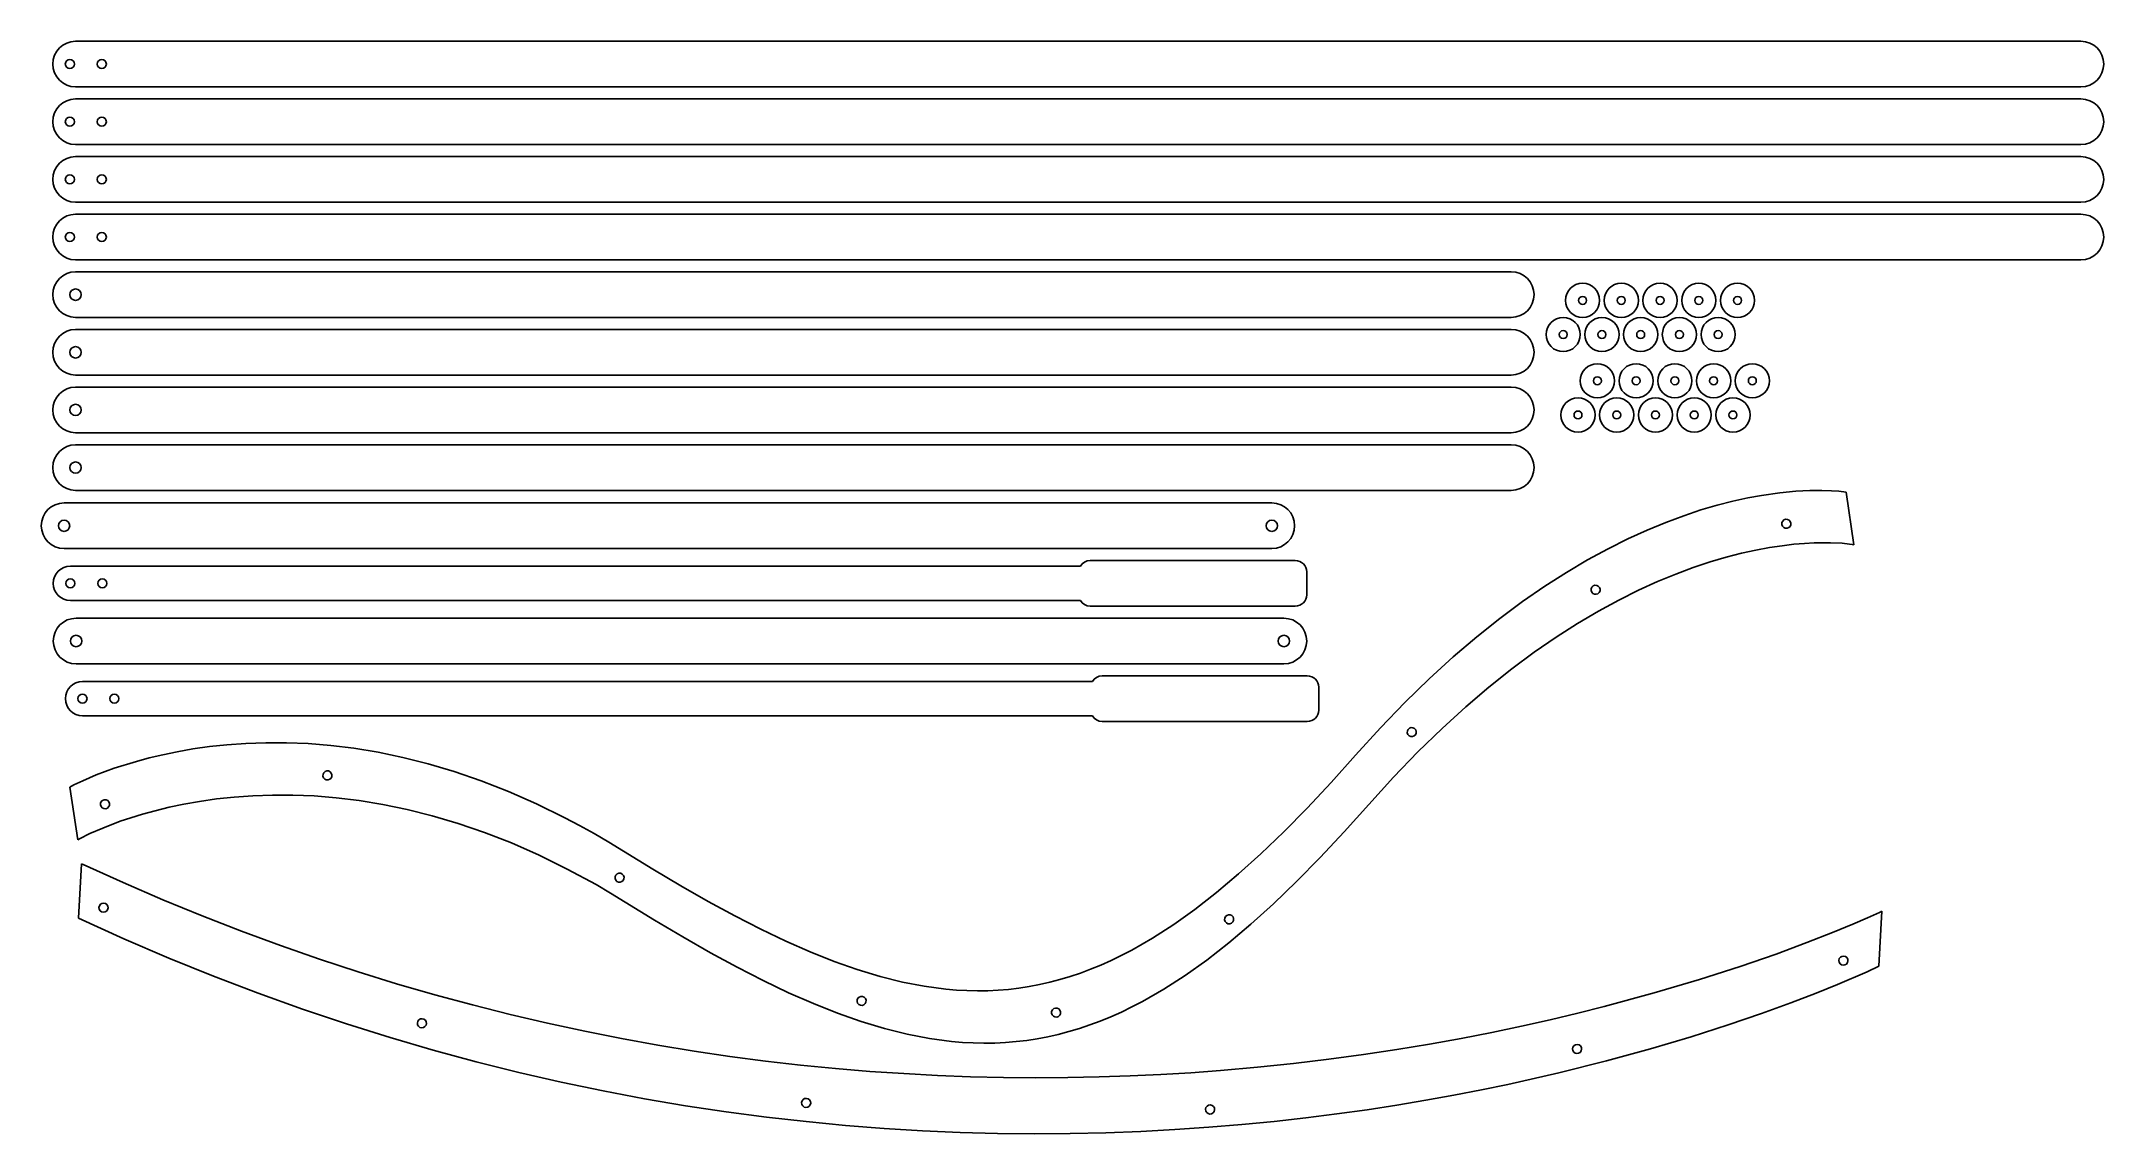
# Model space of a CAD drawing. Extents: x -405 to 500, y -45 to 434.
import ezdxf

# ---------------------------------------------------------------- set-up
doc = ezdxf.new("R2010")
doc.units = 0

msp = doc.modelspace()

# ---------------------------------------------------------------- linework, layer by layer
at = {"layer": 'Calque 1'}
for p, q in [((-399.819, 423.861), (-399.616539, 425.881273)), ((-399.616539, 425.881273), (-399.035563, 427.760687)), ((-399.035563, 427.760687), (-398.11568, 429.459633)), ((-398.11568, 429.459633), (-396.8965, 430.9385)), ((-396.8965, 430.9385), (-395.417633, 432.15768)), ((-395.417633, 432.15768), (-393.718688, 433.077562)), ((-393.735294, 425.274934), (-393.099634, 425.703639)), ((-393.718688, 433.077562), (-391.839273, 433.658539)), ((-393.099634, 425.703639), (-392.32119, 425.86098)), ((-392.32119, 425.86098), (-391.542419, 425.703823)), ((-391.839273, 433.658539), (-389.819, 433.861)), ((-391.542419, 425.703823), (-390.906477, 425.27523)), ((-389.819, 433.861), (490.181, 433.861)), ((-389.819, 433.861), (-389.819, 433.861)), ((-379.734815, 425.274934), (-379.099145, 425.703639)), ((-379.099145, 425.703639), (-378.32079, 425.86098)), ((-378.32079, 425.86098), (-377.542209, 425.703823)), ((-377.542209, 425.703823), (-376.906246, 425.27523)), ((490.181, 433.861), (492.201273, 433.658539)), ((492.201273, 433.658539), (494.080688, 433.077562)), ((494.080688, 433.077562), (495.779633, 432.15768)), ((495.779633, 432.15768), (497.2585, 430.9385)), ((497.2585, 430.9385), (498.47768, 429.459633)), ((498.47768, 429.459633), (499.397562, 427.760687)), ((499.397562, 427.760687), (499.978539, 425.881273)), ((499.978539, 425.881273), (500.181, 423.861)), ((-399.616539, 421.840727), (-399.819, 423.861)), ((-399.035563, 419.961313), (-399.616539, 421.840727)), ((-398.11568, 418.262367), (-399.035563, 419.961313)), ((-396.8965, 416.7835), (-398.11568, 418.262367)), ((-395.417633, 415.56432), (-396.8965, 416.7835)), ((-394.321, 423.861), (-394.163854, 424.639257)), ((-394.163854, 423.082293), (-394.321, 423.861)), ((-394.321, 423.861), (-394.321, 423.861)), ((-394.163854, 424.639257), (-393.735294, 425.274934)), ((-393.735294, 422.446406), (-394.163854, 423.082293)), ((-393.099634, 422.017686), (-393.735294, 422.446406)), ((-392.32119, 421.86048), (-393.099634, 422.017686)), ((-391.542419, 422.017576), (-392.32119, 421.86048)), ((-390.906477, 422.446309), (-391.542419, 422.017576)), ((-390.906477, 425.27523), (-390.47772, 424.639517)), ((-390.47772, 423.082257), (-390.906477, 422.446309)), ((-390.47772, 424.639517), (-390.3205, 423.861)), ((-390.3205, 423.861), (-390.47772, 423.082257)), ((-380.3206, 423.861), (-380.163425, 424.639257)), ((-380.163456, 423.082293), (-380.3206, 423.861)), ((-380.3206, 423.861), (-380.3206, 423.861)), ((-379.734897, 422.446406), (-380.163456, 423.082293)), ((-380.163425, 424.639257), (-379.734815, 425.274934)), ((-379.099238, 422.017686), (-379.734897, 422.446406)), ((-378.32079, 421.86048), (-379.099238, 422.017686)), ((-377.542023, 422.017576), (-378.32079, 421.86048)), ((-376.906081, 422.446309), (-377.542023, 422.017576)), ((-376.906246, 425.27523), (-376.477383, 424.639517)), ((-376.477321, 423.082257), (-376.906081, 422.446309)), ((-376.477383, 424.639517), (-376.3201, 423.861)), ((-376.3201, 423.861), (-376.477321, 423.082257)), ((497.2585, 416.7835), (495.779633, 415.56432)), ((498.47768, 418.262367), (497.2585, 416.7835)), ((499.397562, 419.961313), (498.47768, 418.262367)), ((499.978539, 421.840727), (499.397562, 419.961313)), ((500.181, 423.861), (499.978539, 421.840727)), ((-393.718688, 414.644437), (-395.417633, 415.56432)), ((-395.417633, 406.86568), (-393.718688, 407.785563)), ((-391.839273, 414.063461), (-393.718688, 414.644437)), ((-393.718688, 407.785563), (-391.839273, 408.366539)), ((-389.819, 413.861), (-391.839273, 414.063461)), ((-391.839273, 408.366539), (-389.819, 408.569)), ((490.181, 413.861), (-389.819, 413.861)), ((-389.819, 408.569), (490.181, 408.569)), ((-389.819, 408.569), (-389.819, 408.569)), ((492.201273, 414.063461), (490.181, 413.861)), ((490.181, 408.569), (492.201273, 408.366539)), ((494.080688, 414.644437), (492.201273, 414.063461)), ((492.201273, 408.366539), (494.080688, 407.785563)), ((495.779633, 415.56432), (494.080688, 414.644437)), ((494.080688, 407.785563), (495.779633, 406.86568)), ((-399.819, 398.569), (-399.616539, 400.589273)), ((-399.616539, 396.548727), (-399.819, 398.569)), ((-399.616539, 400.589273), (-399.035563, 402.468688)), ((-399.035563, 402.468688), (-398.11568, 404.167633)), ((-398.11568, 404.167633), (-396.8965, 405.6465)), ((-396.8965, 405.6465), (-395.417633, 406.86568)), ((-394.321, 398.569), (-394.16382, 399.347257)), ((-394.16382, 397.790291), (-394.321, 398.569)), ((-394.321, 398.569), (-394.321, 398.569)), ((-394.16382, 399.347257), (-393.735184, 399.982935)), ((-393.735184, 399.982935), (-393.099448, 400.411643)), ((-393.099448, 400.411643), (-392.32097, 400.56899)), ((-392.32097, 400.56899), (-391.542233, 400.411832)), ((-391.542233, 400.411832), (-390.906368, 399.983235)), ((-390.906368, 399.983235), (-390.477686, 399.347518)), ((-390.477686, 399.347518), (-390.3205, 398.569)), ((-390.3205, 398.569), (-390.477686, 397.790257)), ((-380.3206, 398.569), (-380.16339, 399.347257)), ((-380.163452, 397.790291), (-380.3206, 398.569)), ((-380.3206, 398.569), (-380.3206, 398.569)), ((-380.16339, 399.347257), (-379.734705, 399.982935)), ((-379.734705, 399.982935), (-379.09896, 400.411643)), ((-379.09896, 400.411643), (-378.32057, 400.56899)), ((-378.32057, 400.56899), (-377.542116, 400.411832)), ((-377.542116, 400.411832), (-376.906219, 399.983235)), ((-376.906219, 399.983235), (-376.47738, 399.347518)), ((-376.47738, 399.347518), (-376.3201, 398.569)), ((-376.3201, 398.569), (-376.477287, 397.790257)), ((495.779633, 406.86568), (497.2585, 405.6465)), ((497.2585, 405.6465), (498.47768, 404.167633)), ((498.47768, 404.167633), (499.397562, 402.468688)), ((499.397562, 402.468688), (499.978539, 400.589273)), ((499.978539, 400.589273), (500.181, 398.569)), ((500.181, 398.569), (499.978539, 396.548727)), ((-399.035563, 394.669312), (-399.616539, 396.548727)), ((-398.11568, 392.970367), (-399.035563, 394.669312)), ((-396.8965, 391.4915), (-398.11568, 392.970367)), ((-395.417633, 390.27232), (-396.8965, 391.4915)), ((-393.718688, 389.352438), (-395.417633, 390.27232)), ((-393.735184, 397.154404), (-394.16382, 397.790291)), ((-393.099448, 396.725685), (-393.735184, 397.154404)), ((-391.839273, 388.771461), (-393.718688, 389.352438)), ((-392.32097, 396.56848), (-393.099448, 396.725685)), ((-391.542233, 396.725576), (-392.32097, 396.56848)), ((-390.906368, 397.154309), (-391.542233, 396.725576)), ((-390.477686, 397.790257), (-390.906368, 397.154309)), ((-379.73487, 397.154404), (-380.163452, 397.790291)), ((-379.099145, 396.725685), (-379.73487, 397.154404)), ((-378.32057, 396.56848), (-379.099145, 396.725685)), ((-377.541837, 396.725576), (-378.32057, 396.56848)), ((-376.905971, 397.154309), (-377.541837, 396.725576)), ((-376.477287, 397.790257), (-376.905971, 397.154309)), ((494.080688, 389.352438), (492.201273, 388.771461)), ((495.779633, 390.27232), (494.080688, 389.352438)), ((497.2585, 391.4915), (495.779633, 390.27232)), ((498.47768, 392.970367), (497.2585, 391.4915)), ((499.397562, 394.669312), (498.47768, 392.970367)), ((499.978539, 396.548727), (499.397562, 394.669312)), ((-398.11568, 378.875633), (-396.8965, 380.3545)), ((-396.8965, 380.3545), (-395.417633, 381.57368)), ((-395.417633, 381.57368), (-393.718688, 382.493562)), ((-393.718688, 382.493562), (-391.839273, 383.074539)), ((-389.819, 388.569), (-391.839273, 388.771461)), ((-391.839273, 383.074539), (-389.819, 383.277)), ((490.181, 388.569), (-389.819, 388.569)), ((-389.819, 383.277), (490.181, 383.277)), ((-389.819, 383.277), (-389.819, 383.277)), ((492.201273, 388.771461), (490.181, 388.569)), ((490.181, 383.277), (492.201273, 383.074539)), ((492.201273, 383.074539), (494.080688, 382.493562)), ((494.080688, 382.493562), (495.779633, 381.57368)), ((495.779633, 381.57368), (497.2585, 380.3545)), ((497.2585, 380.3545), (498.47768, 378.875633)), ((-399.819, 373.277), (-399.616539, 375.297273)), ((-399.616539, 371.256727), (-399.819, 373.277)), ((-399.616539, 375.297273), (-399.035563, 377.176688)), ((-399.035563, 369.377312), (-399.616539, 371.256727)), ((-399.035563, 377.176688), (-398.11568, 378.875633)), ((-394.322, 373.278), (-394.164854, 374.056257)), ((-394.164854, 372.499292), (-394.322, 373.278)), ((-394.322, 373.278), (-394.322, 373.278)), ((-394.164854, 374.056257), (-393.736292, 374.691934)), ((-393.736292, 371.863409), (-394.164854, 372.499292)), ((-393.736292, 374.691934), (-393.10063, 375.120639)), ((-393.10063, 371.434694), (-393.736292, 371.863409)), ((-393.10063, 375.120639), (-392.32218, 375.27798)), ((-392.32218, 371.27749), (-393.10063, 371.434694)), ((-392.32218, 375.27798), (-391.543415, 375.120822)), ((-391.543415, 371.434583), (-392.32218, 371.27749)), ((-391.543415, 375.120822), (-390.907476, 374.692226)), ((-390.907476, 371.86331), (-391.543415, 371.434583)), ((-390.907476, 374.692226), (-390.47872, 374.056513)), ((-390.47872, 372.499254), (-390.907476, 371.86331)), ((-390.47872, 374.056513), (-390.3215, 373.278)), ((-390.3215, 373.278), (-390.47872, 372.499254)), ((-380.3216, 373.278), (-380.164425, 374.056257)), ((-380.164456, 372.499292), (-380.3216, 373.278)), ((-380.3216, 373.278), (-380.3216, 373.278)), ((-379.735897, 371.863409), (-380.164456, 372.499292)), ((-380.164425, 374.056257), (-379.735815, 374.691934)), ((-379.100238, 371.434694), (-379.735897, 371.863409)), ((-379.735815, 374.691934), (-379.100145, 375.120639)), ((-378.32179, 371.27749), (-379.100238, 371.434694)), ((-379.100145, 375.120639), (-378.32179, 375.27798)), ((-378.32179, 375.27798), (-377.543209, 375.120822)), ((-377.543023, 371.434583), (-378.32179, 371.27749)), ((-377.543209, 375.120822), (-376.907246, 374.692226)), ((-376.907081, 371.86331), (-377.543023, 371.434583)), ((-376.907246, 374.692226), (-376.478383, 374.056513)), ((-376.478321, 372.499254), (-376.907081, 371.86331)), ((-376.478383, 374.056513), (-376.3211, 373.278)), ((-376.3211, 373.278), (-376.478321, 372.499254)), ((498.47768, 378.875633), (499.397562, 377.176688)), ((499.397562, 377.176688), (499.978539, 375.297273)), ((499.978539, 371.256727), (499.397562, 369.377312)), ((499.978539, 375.297273), (500.181, 373.277)), ((500.181, 373.277), (499.978539, 371.256727)), ((-398.11568, 367.678367), (-399.035563, 369.377312)), ((-396.8965, 366.1995), (-398.11568, 367.678367)), ((-395.417633, 364.98032), (-396.8965, 366.1995)), ((-393.718688, 364.060437), (-395.417633, 364.98032)), ((-391.839273, 363.479461), (-393.718688, 364.060437)), ((-389.819, 363.277), (-391.839273, 363.479461)), ((490.181, 363.277), (-389.819, 363.277)), ((492.201273, 363.479461), (490.181, 363.277)), ((494.080688, 364.060437), (492.201273, 363.479461)), ((495.779633, 364.98032), (494.080688, 364.060437)), ((497.2585, 366.1995), (495.779633, 364.98032)), ((498.47768, 367.678367), (497.2585, 366.1995)), ((499.397562, 369.377312), (498.47768, 367.678367)), ((-399.035563, 351.885687), (-398.11568, 353.584633)), ((-398.11568, 353.584633), (-396.8965, 355.0635)), ((-396.8965, 355.0635), (-395.417633, 356.28268)), ((-395.417633, 356.28268), (-393.718688, 357.202562)), ((-393.718688, 357.202562), (-391.839273, 357.783539)), ((-391.839273, 357.783539), (-389.819, 357.986)), ((-389.819, 357.986), (490.181, 357.986)), ((-389.819, 357.986), (-389.819, 357.986)), ((490.181, 357.986), (492.201273, 357.783539)), ((492.201273, 357.783539), (494.080688, 357.202562)), ((494.080688, 357.202562), (495.779633, 356.28268)), ((495.779633, 356.28268), (497.2585, 355.0635)), ((497.2585, 355.0635), (498.47768, 353.584633)), ((498.47768, 353.584633), (499.397562, 351.885687)), ((-399.819, 347.986), (-399.616539, 350.006273)), ((-399.616539, 345.965727), (-399.819, 347.986)), ((-399.616539, 350.006273), (-399.035563, 351.885687)), ((-399.035563, 344.086313), (-399.616539, 345.965727)), ((-398.11568, 342.387367), (-399.035563, 344.086313)), ((-394.322, 347.986), (-394.164821, 348.764257)), ((-394.164821, 347.207292), (-394.322, 347.986)), ((-394.322, 347.986), (-394.322, 347.986)), ((-394.164821, 348.764257), (-393.736188, 349.399934)), ((-393.736188, 346.571409), (-394.164821, 347.207292)), ((-393.736188, 349.399934), (-393.100453, 349.828639)), ((-393.100453, 346.142694), (-393.736188, 346.571409)), ((-393.100453, 349.828639), (-392.32197, 349.98598)), ((-392.32197, 345.98549), (-393.100453, 346.142694)), ((-392.32197, 349.98598), (-391.543237, 349.828822)), ((-391.543237, 346.142579), (-392.32197, 345.98549)), ((-391.543237, 349.828822), (-390.907371, 349.400227)), ((-390.907371, 346.571306), (-391.543237, 346.142579)), ((-390.907371, 349.400227), (-390.478687, 348.764514)), ((-390.478687, 347.207253), (-390.907371, 346.571306)), ((-390.478687, 348.764514), (-390.3215, 347.986)), ((-390.3215, 347.986), (-390.478687, 347.207253)), ((-380.3216, 347.986), (-380.16439, 348.764257)), ((-380.164452, 347.207292), (-380.3216, 347.986)), ((-380.3216, 347.986), (-380.3216, 347.986)), ((-379.73587, 346.571409), (-380.164452, 347.207292)), ((-380.16439, 348.764257), (-379.735705, 349.399934)), ((-379.100145, 346.142694), (-379.73587, 346.571409)), ((-379.735705, 349.399934), (-379.09996, 349.828639)), ((-378.32157, 345.98549), (-379.100145, 346.142694)), ((-379.09996, 349.828639), (-378.32157, 349.98598)), ((-378.32157, 349.98598), (-377.543116, 349.828822)), ((-377.542837, 346.142579), (-378.32157, 345.98549)), ((-377.543116, 349.828822), (-376.907219, 349.400227)), ((-376.906971, 346.571306), (-377.542837, 346.142579)), ((-376.907219, 349.400227), (-376.47838, 348.764514)), ((-376.478287, 347.207253), (-376.906971, 346.571306)), ((-376.47838, 348.764514), (-376.3211, 347.986)), ((-376.3211, 347.986), (-376.478287, 347.207253)), ((499.397562, 344.086313), (498.47768, 342.387367)), ((499.397562, 351.885687), (499.978539, 350.006273)), ((499.978539, 345.965727), (499.397562, 344.086313)), ((499.978539, 350.006273), (500.181, 347.986)), ((500.181, 347.986), (499.978539, 345.965727)), ((-396.8965, 340.9085), (-398.11568, 342.387367)), ((-395.417633, 339.68932), (-396.8965, 340.9085)), ((-393.718688, 338.769437), (-395.417633, 339.68932)), ((-391.839273, 338.188461), (-393.718688, 338.769437)), ((-389.819, 337.986), (-391.839273, 338.188461)), ((490.181, 337.986), (-389.819, 337.986)), ((492.201273, 338.188461), (490.181, 337.986)), ((494.080688, 338.769437), (492.201273, 338.188461)), ((495.779633, 339.68932), (494.080688, 338.769437)), ((497.2585, 340.9085), (495.779633, 339.68932)), ((498.47768, 342.387367), (497.2585, 340.9085)), ((-399.616539, 324.714273), (-399.035563, 326.593688)), ((-399.035563, 326.593688), (-398.11568, 328.292633)), ((-398.11568, 328.292633), (-396.8965, 329.7715)), ((-396.8965, 329.7715), (-395.417633, 330.99068)), ((-395.417633, 330.99068), (-393.718688, 331.910563)), ((-393.718688, 331.910563), (-391.839273, 332.491539)), ((-391.839273, 332.491539), (-389.819, 332.694)), ((-389.819, 332.694), (240.181, 332.694)), ((-389.819, 332.694), (-389.819, 332.694)), ((240.181, 332.694), (242.201273, 332.491539)), ((242.201273, 332.491539), (244.080688, 331.910563)), ((244.080688, 331.910563), (245.779633, 330.99068)), ((245.779633, 330.99068), (247.2585, 329.7715)), ((247.2585, 329.7715), (248.47768, 328.292633)), ((248.47768, 328.292633), (249.397563, 326.593688)), ((249.397563, 326.593688), (249.978539, 324.714273)), ((267.279681, 326.413137), (266.16967, 325.497325)), ((268.553681, 327.104624), (267.279681, 326.413137)), ((269.961507, 327.54163), (268.553681, 327.104624)), ((271.473, 327.694), (269.961507, 327.54163)), ((272.984483, 327.541558), (271.473, 327.694)), ((271.473, 327.694), (271.473, 327.694)), ((274.392282, 327.1045), (272.984483, 327.541558)), ((275.666237, 326.412982), (274.392282, 327.1045)), ((276.776192, 325.49716), (275.666237, 326.412982)), ((284.279681, 326.413137), (283.16967, 325.497325)), ((285.553681, 327.104624), (284.279681, 326.413137)), ((286.961507, 327.54163), (285.553681, 327.104624)), ((288.473, 327.694), (286.961507, 327.54163)), ((289.98448, 327.541558), (288.473, 327.694)), ((288.473, 327.694), (288.473, 327.694)), ((291.392277, 327.1045), (289.98448, 327.541558)), ((292.666233, 326.412982), (291.392277, 327.1045)), ((293.776189, 325.49716), (292.666233, 326.412982)), ((301.279689, 326.413137), (300.169679, 325.497325)), ((302.553686, 327.104624), (301.279689, 326.413137)), ((303.96151, 327.54163), (302.553686, 327.104624)), ((305.473, 327.694), (303.96151, 327.54163)), ((306.984483, 327.541558), (305.473, 327.694)), ((305.473, 327.694), (305.473, 327.694)), ((308.392282, 327.1045), (306.984483, 327.541558)), ((309.666237, 326.412982), (308.392282, 327.1045)), ((310.776192, 325.49716), (309.666237, 326.412982)), ((318.280681, 326.413137), (317.17067, 325.497325)), ((319.554681, 327.104624), (318.280681, 326.413137)), ((320.962507, 327.54163), (319.554681, 327.104624)), ((322.474, 327.694), (320.962507, 327.54163)), ((323.985483, 327.541558), (322.474, 327.694)), ((322.474, 327.694), (322.474, 327.694)), ((325.393282, 327.1045), (323.985483, 327.541558)), ((326.667237, 326.412982), (325.393282, 327.1045)), ((327.777192, 325.49716), (326.667237, 326.412982)), ((335.280681, 326.413137), (334.17067, 325.497325)), ((336.554681, 327.104624), (335.280681, 326.413137)), ((337.962507, 327.54163), (336.554681, 327.104624)), ((339.474, 327.694), (337.962507, 327.54163)), ((340.98548, 327.541558), (339.474, 327.694)), ((339.474, 327.694), (339.474, 327.694)), ((342.393276, 327.1045), (340.98548, 327.541558)), ((343.66723, 326.412982), (342.393276, 327.1045)), ((344.777184, 325.49716), (343.66723, 326.412982)), ((-399.819, 322.694), (-399.616539, 324.714273)), ((-399.616539, 320.673727), (-399.819, 322.694)), ((-399.035563, 318.794312), (-399.616539, 320.673727)), ((-398.11568, 317.095367), (-399.035563, 318.794312)), ((-396.8965, 315.6165), (-398.11568, 317.095367)), ((-392.319, 322.694), (-392.128699, 323.650709)), ((-392.128699, 321.737291), (-392.319, 322.694)), ((-392.128699, 323.650709), (-391.586767, 324.461767)), ((-391.586767, 320.926233), (-392.128699, 321.737291)), ((-391.586767, 324.461767), (-390.775709, 325.003699)), ((-390.775709, 320.384301), (-391.586767, 320.926233)), ((-390.775709, 325.003699), (-389.819, 325.194)), ((-389.819, 320.194), (-390.775709, 320.384301)), ((-389.819, 325.194), (-388.862291, 325.003699)), ((-388.862291, 320.384301), (-389.819, 320.194)), ((-388.862291, 325.003699), (-388.051233, 324.461767)), ((-388.051233, 320.926233), (-388.862291, 320.384301)), ((-388.051233, 324.461767), (-387.509301, 323.650709)), ((-387.509301, 321.737291), (-388.051233, 320.926233)), ((-387.509301, 323.650709), (-387.319, 322.694)), ((-387.319, 322.694), (-387.509301, 321.737291)), ((-387.319, 322.694), (-387.319, 322.694)), ((248.47768, 317.095367), (247.2585, 315.6165)), ((249.397563, 318.794312), (248.47768, 317.095367)), ((249.978539, 320.673727), (249.397563, 318.794312)), ((249.978539, 324.714273), (250.181, 322.694)), ((250.181, 322.694), (249.978539, 320.673727)), ((264.125172, 321.705496), (263.97272, 320.19394)), ((263.97272, 320.19394), (264.125099, 318.682303)), ((264.125099, 318.682303), (264.562131, 317.274373)), ((264.562254, 323.113349), (264.125172, 321.705496)), ((264.562131, 317.274373), (265.253653, 316.000312)), ((265.253807, 324.387344), (264.562254, 323.113349)), ((266.16967, 325.497325), (265.253807, 324.387344)), ((269.72289, 320.19394), (269.860432, 320.875097)), ((269.860308, 319.512618), (269.72289, 320.19394)), ((270.235346, 318.956256), (269.860308, 319.512618)), ((269.860432, 320.875097), (270.235511, 321.431293)), ((270.791684, 318.581155), (270.235346, 318.956256)), ((270.235511, 321.431293), (270.791807, 321.80623)), ((271.473, 318.44361), (270.791684, 318.581155)), ((270.791807, 321.80623), (271.473, 321.94361)), ((271.473, 321.94361), (272.154127, 321.806107)), ((271.473, 321.94361), (271.473, 321.94361)), ((272.154251, 318.581279), (271.473, 318.44361)), ((272.154127, 321.806107), (272.710296, 321.431128)), ((272.710461, 318.956422), (272.154251, 318.581279)), ((272.710296, 321.431128), (273.08529, 320.874974)), ((273.085413, 319.512742), (272.710461, 318.956422)), ((273.08529, 320.874974), (273.22289, 320.19394)), ((273.22289, 320.19394), (273.085413, 319.512742)), ((277.691988, 324.387189), (276.776192, 325.49716)), ((278.383467, 323.113225), (277.691988, 324.387189)), ((277.692143, 316.000467), (278.383591, 317.274497)), ((278.82047, 321.705423), (278.383467, 323.113225)), ((278.383591, 317.274497), (278.820543, 318.682375)), ((278.97284, 320.19394), (278.82047, 321.705423)), ((278.820543, 318.682375), (278.97284, 320.19394)), ((281.125172, 321.705496), (280.97272, 320.19394)), ((280.97272, 320.19394), (281.125099, 318.682303)), ((281.125099, 318.682303), (281.562131, 317.274373)), ((281.562254, 323.113349), (281.125172, 321.705496)), ((281.562131, 317.274373), (282.253653, 316.000312)), ((282.253807, 324.387344), (281.562254, 323.113349)), ((283.16967, 325.497325), (282.253807, 324.387344)), ((286.72289, 320.19394), (286.860431, 320.875097)), ((286.860307, 319.512618), (286.72289, 320.19394)), ((287.235343, 318.956256), (286.860307, 319.512618)), ((286.860431, 320.875097), (287.235507, 321.431293)), ((287.791679, 318.581155), (287.235343, 318.956256)), ((287.235507, 321.431293), (287.791803, 321.80623)), ((288.473, 318.44361), (287.791679, 318.581155)), ((287.791803, 321.80623), (288.473, 321.94361)), ((288.473, 321.94361), (289.154127, 321.806107)), ((288.473, 321.94361), (288.473, 321.94361)), ((289.154251, 318.581279), (288.473, 318.44361)), ((289.154127, 321.806107), (289.710296, 321.431128)), ((289.710461, 318.956422), (289.154251, 318.581279)), ((289.710296, 321.431128), (290.08529, 320.874974)), ((290.085413, 319.512742), (289.710461, 318.956422)), ((290.08529, 320.874974), (290.22289, 320.19394)), ((290.22289, 320.19394), (290.085413, 319.512742)), ((294.691986, 324.387189), (293.776189, 325.49716)), ((295.383466, 323.113225), (294.691986, 324.387189)), ((294.692141, 316.000467), (295.38359, 317.274497)), ((295.82047, 321.705423), (295.383466, 323.113225)), ((295.38359, 317.274497), (295.820542, 318.682375)), ((295.97284, 320.19394), (295.82047, 321.705423)), ((295.820542, 318.682375), (295.97284, 320.19394)), ((298.125182, 321.705496), (297.97273, 320.19394)), ((297.97273, 320.19394), (298.125109, 318.682303)), ((298.125109, 318.682303), (298.56214, 317.274373)), ((298.562264, 323.113349), (298.125182, 321.705496)), ((298.56214, 317.274373), (299.253662, 316.000312)), ((299.253817, 324.387344), (298.562264, 323.113349)), ((300.169679, 325.497325), (299.253817, 324.387344)), ((303.72289, 320.19394), (303.860432, 320.875097)), ((303.860308, 319.512618), (303.72289, 320.19394)), ((304.235346, 318.956256), (303.860308, 319.512618)), ((303.860432, 320.875097), (304.235511, 321.431293)), ((304.791684, 318.581155), (304.235346, 318.956256)), ((304.235511, 321.431293), (304.791807, 321.80623)), ((305.473, 318.44361), (304.791684, 318.581155)), ((304.791807, 321.80623), (305.473, 321.94361)), ((305.473, 321.94361), (306.154132, 321.806107)), ((305.473, 321.94361), (305.473, 321.94361)), ((306.154255, 318.581279), (305.473, 318.44361)), ((306.154132, 321.806107), (306.7103, 321.431128)), ((306.710465, 318.956422), (306.154255, 318.581279)), ((306.7103, 321.431128), (307.085291, 320.874974)), ((307.085415, 319.512742), (306.710465, 318.956422)), ((307.085291, 320.874974), (307.22289, 320.19394)), ((307.22289, 320.19394), (307.085415, 319.512742)), ((311.691988, 324.387189), (310.776192, 325.49716)), ((312.383467, 323.113225), (311.691988, 324.387189)), ((311.692143, 316.000467), (312.383591, 317.274497)), ((312.82047, 321.705423), (312.383467, 323.113225)), ((312.383591, 317.274497), (312.820543, 318.682375)), ((312.97284, 320.19394), (312.82047, 321.705423)), ((312.820543, 318.682375), (312.97284, 320.19394)), ((315.126172, 321.705496), (314.97372, 320.19394)), ((314.97372, 320.19394), (315.126099, 318.682303)), ((315.126099, 318.682303), (315.563131, 317.274373)), ((315.563254, 323.113349), (315.126172, 321.705496)), ((315.563131, 317.274373), (316.254653, 316.000312)), ((316.254807, 324.387344), (315.563254, 323.113349)), ((317.17067, 325.497325), (316.254807, 324.387344)), ((320.72389, 320.19394), (320.861432, 320.875097)), ((320.861308, 319.512618), (320.72389, 320.19394)), ((321.236346, 318.956256), (320.861308, 319.512618)), ((320.861432, 320.875097), (321.236511, 321.431293)), ((321.792684, 318.581155), (321.236346, 318.956256)), ((321.236511, 321.431293), (321.792807, 321.80623)), ((322.474, 318.44361), (321.792684, 318.581155)), ((321.792807, 321.80623), (322.474, 321.94361)), ((322.474, 321.94361), (323.155127, 321.806107)), ((322.474, 321.94361), (322.474, 321.94361)), ((323.155251, 318.581279), (322.474, 318.44361)), ((323.155127, 321.806107), (323.711296, 321.431128)), ((323.711461, 318.956422), (323.155251, 318.581279)), ((323.711296, 321.431128), (324.08629, 320.874974)), ((324.086413, 319.512742), (323.711461, 318.956422)), ((324.08629, 320.874974), (324.22389, 320.19394)), ((324.22389, 320.19394), (324.086413, 319.512742)), ((328.692988, 324.387189), (327.777192, 325.49716)), ((329.384467, 323.113225), (328.692988, 324.387189)), ((328.693143, 316.000467), (329.384591, 317.274497)), ((329.82147, 321.705423), (329.384467, 323.113225)), ((329.384591, 317.274497), (329.821543, 318.682375)), ((329.97384, 320.19394), (329.82147, 321.705423)), ((329.821543, 318.682375), (329.97384, 320.19394)), ((332.126172, 321.705496), (331.97372, 320.19394)), ((331.97372, 320.19394), (332.126099, 318.682303)), ((332.126099, 318.682303), (332.563131, 317.274373)), ((332.563254, 323.113349), (332.126172, 321.705496)), ((332.563131, 317.274373), (333.254653, 316.000312)), ((333.254807, 324.387344), (332.563254, 323.113349)), ((334.17067, 325.497325), (333.254807, 324.387344)), ((337.72389, 320.19394), (337.861431, 320.875097)), ((337.861307, 319.512618), (337.72389, 320.19394)), ((338.236342, 318.956256), (337.861307, 319.512618)), ((337.861431, 320.875097), (338.236507, 321.431293)), ((338.792679, 318.581155), (338.236342, 318.956256)), ((338.236507, 321.431293), (338.792803, 321.80623)), ((339.474, 318.44361), (338.792679, 318.581155)), ((338.792803, 321.80623), (339.474, 321.94361)), ((339.474, 321.94361), (340.155127, 321.806107)), ((339.474, 321.94361), (339.474, 321.94361)), ((340.155251, 318.581279), (339.474, 318.44361)), ((340.155127, 321.806107), (340.711296, 321.431128)), ((340.711461, 318.956422), (340.155251, 318.581279)), ((340.711296, 321.431128), (341.08629, 320.874974)), ((341.086413, 319.512742), (340.711461, 318.956422)), ((341.08629, 320.874974), (341.22389, 320.19394)), ((341.22389, 320.19394), (341.086413, 319.512742)), ((345.692979, 324.387189), (344.777184, 325.49716)), ((346.384457, 323.113225), (345.692979, 324.387189)), ((345.693134, 316.000467), (346.384581, 317.274497)), ((346.82146, 321.705423), (346.384457, 323.113225)), ((346.384581, 317.274497), (346.821533, 318.682375)), ((346.97383, 320.19394), (346.82146, 321.705423)), ((346.821533, 318.682375), (346.97383, 320.19394)), ((-395.417633, 314.39732), (-396.8965, 315.6165)), ((-393.718688, 313.477438), (-395.417633, 314.39732)), ((-391.839273, 312.896461), (-393.718688, 313.477438)), ((-389.819, 312.694), (-391.839273, 312.896461)), ((240.181, 312.694), (-389.819, 312.694)), ((242.201273, 312.896461), (240.181, 312.694)), ((244.080688, 313.477438), (242.201273, 312.896461)), ((245.779633, 314.39732), (244.080688, 313.477438)), ((247.2585, 315.6165), (245.779633, 314.39732)), ((256.062254, 308.113349), (255.625172, 306.705496)), ((256.753807, 309.387344), (256.062254, 308.113349)), ((257.66967, 310.497325), (256.753807, 309.387344)), ((258.779681, 311.413137), (257.66967, 310.497325)), ((260.053681, 312.104624), (258.779681, 311.413137)), ((261.461507, 312.54163), (260.053681, 312.104624)), ((262.973, 312.694), (261.461507, 312.54163)), ((264.48448, 312.541558), (262.973, 312.694)), ((262.973, 312.694), (262.973, 312.694)), ((265.892277, 312.1045), (264.48448, 312.541558)), ((265.253653, 316.000312), (266.169505, 314.89028)), ((267.166233, 311.412982), (265.892277, 312.1045)), ((266.169505, 314.89028), (267.279527, 313.974438)), ((268.276189, 310.49716), (267.166233, 311.412982)), ((267.279527, 313.974438), (268.553557, 313.282947)), ((269.191986, 309.387189), (268.276189, 310.49716)), ((268.553557, 313.282947), (269.961435, 312.845967)), ((269.883466, 308.113225), (269.191986, 309.387189)), ((270.32047, 306.705423), (269.883466, 308.113225)), ((269.961435, 312.845967), (271.473, 312.69366)), ((271.473, 312.69366), (272.984555, 312.846039)), ((273.062264, 308.113349), (272.625182, 306.705496)), ((272.984555, 312.846039), (274.392405, 313.283071)), ((273.753817, 309.387344), (273.062264, 308.113349)), ((274.669679, 310.497325), (273.753817, 309.387344)), ((274.392405, 313.283071), (275.666392, 313.974593)), ((275.779689, 311.413137), (274.669679, 310.497325)), ((275.666392, 313.974593), (276.776358, 314.890445)), ((277.053686, 312.104624), (275.779689, 311.413137)), ((276.776358, 314.890445), (277.692143, 316.000467)), ((278.46151, 312.54163), (277.053686, 312.104624)), ((279.973, 312.694), (278.46151, 312.54163)), ((281.484483, 312.541558), (279.973, 312.694)), ((279.973, 312.694), (279.973, 312.694)), ((282.892282, 312.1045), (281.484483, 312.541558)), ((282.253653, 316.000312), (283.169505, 314.89028)), ((284.166237, 311.412982), (282.892282, 312.1045)), ((283.169505, 314.89028), (284.279527, 313.974438)), ((285.276192, 310.49716), (284.166237, 311.412982)), ((284.279527, 313.974438), (285.553557, 313.282947)), ((286.191988, 309.387189), (285.276192, 310.49716)), ((285.553557, 313.282947), (286.961435, 312.845967)), ((286.883467, 308.113225), (286.191988, 309.387189)), ((287.32047, 306.705423), (286.883467, 308.113225)), ((286.961435, 312.845967), (288.473, 312.69366)), ((288.473, 312.69366), (289.984552, 312.846039)), ((290.062254, 308.113349), (289.625172, 306.705496)), ((289.984552, 312.846039), (291.392401, 313.283071)), ((290.753807, 309.387344), (290.062254, 308.113349)), ((291.66967, 310.497325), (290.753807, 309.387344)), ((291.392401, 313.283071), (292.666388, 313.974593)), ((292.779681, 311.413137), (291.66967, 310.497325)), ((292.666388, 313.974593), (293.776354, 314.890445)), ((294.053681, 312.104624), (292.779681, 311.413137)), ((293.776354, 314.890445), (294.692141, 316.000467)), ((295.461507, 312.54163), (294.053681, 312.104624)), ((296.973, 312.694), (295.461507, 312.54163)), ((298.484483, 312.541558), (296.973, 312.694)), ((296.973, 312.694), (296.973, 312.694)), ((299.892282, 312.1045), (298.484483, 312.541558)), ((299.253662, 316.000312), (300.169514, 314.89028)), ((301.166237, 311.412982), (299.892282, 312.1045)), ((300.169514, 314.89028), (301.279534, 313.974438)), ((302.276192, 310.49716), (301.166237, 311.412982)), ((301.279534, 313.974438), (302.553563, 313.282947)), ((303.191988, 309.387189), (302.276192, 310.49716)), ((302.553563, 313.282947), (303.961438, 312.845967)), ((303.883467, 308.113225), (303.191988, 309.387189)), ((304.32047, 306.705423), (303.883467, 308.113225)), ((303.961438, 312.845967), (305.473, 312.69366)), ((305.473, 312.69366), (306.984555, 312.846039)), ((307.062254, 308.113349), (306.625172, 306.705496)), ((306.984555, 312.846039), (308.392405, 313.283071)), ((307.753807, 309.387344), (307.062254, 308.113349)), ((308.66967, 310.497325), (307.753807, 309.387344)), ((308.392405, 313.283071), (309.666392, 313.974593)), ((309.779681, 311.413137), (308.66967, 310.497325)), ((309.666392, 313.974593), (310.776358, 314.890445)), ((311.053681, 312.104624), (309.779681, 311.413137)), ((310.776358, 314.890445), (311.692143, 316.000467)), ((312.461507, 312.54163), (311.053681, 312.104624)), ((313.973, 312.694), (312.461507, 312.54163)), ((315.48448, 312.541558), (313.973, 312.694)), ((313.973, 312.694), (313.973, 312.694)), ((316.892277, 312.1045), (315.48448, 312.541558)), ((316.254653, 316.000312), (317.170505, 314.89028)), ((318.166233, 311.412982), (316.892277, 312.1045)), ((317.170505, 314.89028), (318.280527, 313.974438)), ((319.276189, 310.49716), (318.166233, 311.412982)), ((318.280527, 313.974438), (319.554557, 313.282947)), ((320.191986, 309.387189), (319.276189, 310.49716)), ((319.554557, 313.282947), (320.962435, 312.845967)), ((320.883466, 308.113225), (320.191986, 309.387189)), ((321.32047, 306.705423), (320.883466, 308.113225)), ((320.962435, 312.845967), (322.474, 312.69366)), ((322.474, 312.69366), (323.985555, 312.846039)), ((324.062264, 308.113349), (323.625182, 306.705496)), ((323.985555, 312.846039), (325.393405, 313.283071)), ((324.753817, 309.387344), (324.062264, 308.113349)), ((325.669679, 310.497325), (324.753817, 309.387344)), ((325.393405, 313.283071), (326.667392, 313.974593)), ((326.779689, 311.413137), (325.669679, 310.497325)), ((326.667392, 313.974593), (327.777357, 314.890445)), ((328.053686, 312.104624), (326.779689, 311.413137)), ((327.777357, 314.890445), (328.693143, 316.000467)), ((329.46151, 312.54163), (328.053686, 312.104624)), ((330.973, 312.694), (329.46151, 312.54163)), ((332.484483, 312.541558), (330.973, 312.694)), ((330.973, 312.694), (330.973, 312.694)), ((333.892282, 312.1045), (332.484483, 312.541558)), ((333.254653, 316.000312), (334.170505, 314.89028)), ((335.166237, 311.412982), (333.892282, 312.1045)), ((334.170505, 314.89028), (335.280527, 313.974438)), ((336.276192, 310.49716), (335.166237, 311.412982)), ((335.280527, 313.974438), (336.554557, 313.282947)), ((337.191988, 309.387189), (336.276192, 310.49716)), ((336.554557, 313.282947), (337.962435, 312.845967)), ((337.883467, 308.113225), (337.191988, 309.387189)), ((338.32047, 306.705423), (337.883467, 308.113225)), ((337.962435, 312.845967), (339.474, 312.69366)), ((339.474, 312.69366), (340.985552, 312.846039)), ((340.985552, 312.846039), (342.3934, 313.283071)), ((342.3934, 313.283071), (343.667385, 313.974593)), ((343.667385, 313.974593), (344.777349, 314.890445)), ((344.777349, 314.890445), (345.693134, 316.000467)), ((-399.819, 297.402), (-399.616539, 299.422273)), ((-399.616539, 299.422273), (-399.035563, 301.301688)), ((-399.035563, 301.301688), (-398.11568, 303.000633)), ((-398.11568, 303.000633), (-396.8965, 304.4795)), ((-396.8965, 304.4795), (-395.417633, 305.69868)), ((-395.417633, 305.69868), (-393.718688, 306.618562)), ((-393.718688, 306.618562), (-391.839273, 307.199539)), ((-392.128699, 298.358709), (-391.586767, 299.169767)), ((-391.839273, 307.199539), (-389.819, 307.402)), ((-391.586767, 299.169767), (-390.775709, 299.711699)), ((-390.775709, 299.711699), (-389.819, 299.902)), ((-389.819, 307.402), (240.181, 307.402)), ((-389.819, 307.402), (-389.819, 307.402)), ((-389.819, 299.902), (-388.862291, 299.711699)), ((-388.862291, 299.711699), (-388.051233, 299.169767)), ((-388.051233, 299.169767), (-387.509301, 298.358709)), ((240.181, 307.402), (242.201273, 307.199539)), ((242.201273, 307.199539), (244.080688, 306.618562)), ((244.080688, 306.618562), (245.779633, 305.69868)), ((245.779633, 305.69868), (247.2585, 304.4795)), ((247.2585, 304.4795), (248.47768, 303.000633)), ((248.47768, 303.000633), (249.397563, 301.301688)), ((249.397563, 301.301688), (249.978539, 299.422273)), ((249.978539, 299.422273), (250.181, 297.402)), ((255.625172, 306.705496), (255.47272, 305.19394)), ((255.47272, 305.19394), (255.625099, 303.682303)), ((255.625099, 303.682303), (256.062131, 302.274373)), ((256.062131, 302.274373), (256.753653, 301.000312)), ((256.753653, 301.000312), (257.669505, 299.89028)), ((257.669505, 299.89028), (258.779527, 298.974438)), ((258.779527, 298.974438), (260.053557, 298.282947)), ((261.22289, 305.19394), (261.360431, 305.875097)), ((261.360307, 304.512618), (261.22289, 305.19394)), ((261.735343, 303.956256), (261.360307, 304.512618)), ((261.360431, 305.875097), (261.735507, 306.431293)), ((262.291679, 303.581155), (261.735343, 303.956256)), ((261.735507, 306.431293), (262.291803, 306.80623)), ((262.973, 303.44361), (262.291679, 303.581155)), ((262.291803, 306.80623), (262.973, 306.94361)), ((262.973, 306.94361), (263.654127, 306.806106)), ((262.973, 306.94361), (262.973, 306.94361)), ((263.654251, 303.581279), (262.973, 303.44361)), ((263.654127, 306.806106), (264.210296, 306.431128)), ((264.210461, 303.956422), (263.654251, 303.581279)), ((264.210296, 306.431128), (264.58529, 305.874973)), ((264.585413, 304.512742), (264.210461, 303.956422)), ((264.58529, 305.874973), (264.72289, 305.19394)), ((264.72289, 305.19394), (264.585413, 304.512742)), ((265.892401, 298.283071), (267.166388, 298.974593)), ((267.166388, 298.974593), (268.276354, 299.890445)), ((268.276354, 299.890445), (269.192141, 301.000467)), ((269.192141, 301.000467), (269.88359, 302.274497)), ((269.88359, 302.274497), (270.320542, 303.682375)), ((270.47284, 305.19394), (270.32047, 306.705423)), ((270.320542, 303.682375), (270.47284, 305.19394)), ((272.625182, 306.705496), (272.47273, 305.19394)), ((272.47273, 305.19394), (272.625109, 303.682303)), ((272.625109, 303.682303), (273.06214, 302.274373)), ((273.06214, 302.274373), (273.753662, 301.000312)), ((273.753662, 301.000312), (274.669514, 299.89028)), ((274.669514, 299.89028), (275.779534, 298.974438)), ((275.779534, 298.974438), (277.053563, 298.282947)), ((278.2229, 305.19394), (278.36044, 305.875097)), ((278.360317, 304.512618), (278.2229, 305.19394)), ((278.735351, 303.956256), (278.360317, 304.512618)), ((278.36044, 305.875097), (278.735516, 306.431293)), ((279.291685, 303.581155), (278.735351, 303.956256)), ((278.735516, 306.431293), (279.291809, 306.80623)), ((279.973, 303.44361), (279.291685, 303.581155)), ((279.291809, 306.80623), (279.973, 306.94361)), ((279.973, 306.94361), (280.654132, 306.806106)), ((279.973, 306.94361), (279.973, 306.94361)), ((280.654255, 303.581279), (279.973, 303.44361)), ((280.654132, 306.806106), (281.2103, 306.431128)), ((281.210465, 303.956422), (280.654255, 303.581279)), ((281.2103, 306.431128), (281.585291, 305.874973)), ((281.585415, 304.512742), (281.210465, 303.956422)), ((281.585291, 305.874973), (281.72289, 305.19394)), ((281.72289, 305.19394), (281.585415, 304.512742)), ((282.892405, 298.283071), (284.166392, 298.974593)), ((284.166392, 298.974593), (285.276358, 299.890445)), ((285.276358, 299.890445), (286.192143, 301.000467)), ((286.192143, 301.000467), (286.883591, 302.274497)), ((286.883591, 302.274497), (287.320543, 303.682375)), ((287.47284, 305.19394), (287.32047, 306.705423)), ((287.320543, 303.682375), (287.47284, 305.19394)), ((289.625172, 306.705496), (289.47272, 305.19394)), ((289.47272, 305.19394), (289.625099, 303.682303)), ((289.625099, 303.682303), (290.062131, 302.274373)), ((290.062131, 302.274373), (290.753653, 301.000312)), ((290.753653, 301.000312), (291.669505, 299.89028)), ((291.669505, 299.89028), (292.779527, 298.974438)), ((292.779527, 298.974438), (294.053557, 298.282947)), ((295.22289, 305.19394), (295.360432, 305.875097)), ((295.360308, 304.512618), (295.22289, 305.19394)), ((295.735346, 303.956256), (295.360308, 304.512618)), ((295.360432, 305.875097), (295.735511, 306.431293)), ((296.291684, 303.581155), (295.735346, 303.956256)), ((295.735511, 306.431293), (296.291807, 306.80623)), ((296.973, 303.44361), (296.291684, 303.581155)), ((296.291807, 306.80623), (296.973, 306.94361)), ((296.973, 306.94361), (297.654127, 306.806106)), ((296.973, 306.94361), (296.973, 306.94361)), ((297.654251, 303.581279), (296.973, 303.44361)), ((297.654127, 306.806106), (298.210296, 306.431128)), ((298.210461, 303.956422), (297.654251, 303.581279)), ((298.210296, 306.431128), (298.58529, 305.874973)), ((298.585413, 304.512742), (298.210461, 303.956422)), ((298.58529, 305.874973), (298.72289, 305.19394)), ((298.72289, 305.19394), (298.585413, 304.512742)), ((299.892405, 298.283071), (301.166392, 298.974593)), ((301.166392, 298.974593), (302.276358, 299.890445)), ((302.276358, 299.890445), (303.192143, 301.000467)), ((303.192143, 301.000467), (303.883591, 302.274497)), ((303.883591, 302.274497), (304.320543, 303.682375)), ((304.47284, 305.19394), (304.32047, 306.705423)), ((304.320543, 303.682375), (304.47284, 305.19394)), ((306.625172, 306.705496), (306.47272, 305.19394)), ((306.47272, 305.19394), (306.625099, 303.682303)), ((306.625099, 303.682303), (307.062131, 302.274373)), ((307.062131, 302.274373), (307.753653, 301.000312)), ((307.753653, 301.000312), (308.669505, 299.89028)), ((308.669505, 299.89028), (309.779527, 298.974438)), ((309.779527, 298.974438), (311.053557, 298.282947)), ((312.22289, 305.19394), (312.360431, 305.875097)), ((312.360307, 304.512618), (312.22289, 305.19394)), ((312.735343, 303.956256), (312.360307, 304.512618)), ((312.360431, 305.875097), (312.735507, 306.431293)), ((313.291679, 303.581155), (312.735343, 303.956256)), ((312.735507, 306.431293), (313.291803, 306.80623)), ((313.973, 303.44361), (313.291679, 303.581155)), ((313.291803, 306.80623), (313.973, 306.94361)), ((313.973, 306.94361), (314.654127, 306.806106)), ((313.973, 306.94361), (313.973, 306.94361)), ((314.654251, 303.581279), (313.973, 303.44361)), ((314.654127, 306.806106), (315.210296, 306.431128)), ((315.210461, 303.956422), (314.654251, 303.581279)), ((315.210296, 306.431128), (315.58529, 305.874973)), ((315.585413, 304.512742), (315.210461, 303.956422)), ((315.58529, 305.874973), (315.72289, 305.19394)), ((315.72289, 305.19394), (315.585413, 304.512742)), ((316.892401, 298.283071), (318.166388, 298.974593)), ((318.166388, 298.974593), (319.276354, 299.890445)), ((319.276354, 299.890445), (320.192141, 301.000467)), ((320.192141, 301.000467), (320.88359, 302.274497)), ((320.88359, 302.274497), (321.320542, 303.682375)), ((321.47284, 305.19394), (321.32047, 306.705423)), ((321.320542, 303.682375), (321.47284, 305.19394)), ((323.625182, 306.705496), (323.47273, 305.19394)), ((323.47273, 305.19394), (323.625109, 303.682303)), ((323.625109, 303.682303), (324.06214, 302.274373)), ((324.06214, 302.274373), (324.753662, 301.000312)), ((324.753662, 301.000312), (325.669514, 299.89028)), ((325.669514, 299.89028), (326.779534, 298.974438)), ((326.779534, 298.974438), (328.053563, 298.282947)), ((329.22289, 305.19394), (329.360432, 305.875097)), ((329.360308, 304.512618), (329.22289, 305.19394)), ((329.735346, 303.956256), (329.360308, 304.512618)), ((329.360432, 305.875097), (329.735511, 306.431293)), ((330.291684, 303.581155), (329.735346, 303.956256)), ((329.735511, 306.431293), (330.291807, 306.80623)), ((330.973, 303.44361), (330.291684, 303.581155)), ((330.291807, 306.80623), (330.973, 306.94361)), ((330.973, 306.94361), (331.654132, 306.806106)), ((330.973, 306.94361), (330.973, 306.94361)), ((331.654255, 303.581279), (330.973, 303.44361)), ((331.654132, 306.806106), (332.2103, 306.431128)), ((332.210465, 303.956422), (331.654255, 303.581279)), ((332.2103, 306.431128), (332.585291, 305.874973)), ((332.585415, 304.512742), (332.210465, 303.956422)), ((332.585291, 305.874973), (332.72289, 305.19394)), ((332.72289, 305.19394), (332.585415, 304.512742)), ((333.892405, 298.283071), (335.166392, 298.974593)), ((335.166392, 298.974593), (336.276358, 299.890445)), ((336.276358, 299.890445), (337.192143, 301.000467)), ((337.192143, 301.000467), (337.883591, 302.274497)), ((337.883591, 302.274497), (338.320543, 303.682375)), ((338.47284, 305.19394), (338.32047, 306.705423)), ((338.320543, 303.682375), (338.47284, 305.19394)), ((-399.616539, 295.381727), (-399.819, 297.402)), ((-399.035563, 293.502312), (-399.616539, 295.381727)), ((-398.11568, 291.803367), (-399.035563, 293.502312)), ((-396.8965, 290.3245), (-398.11568, 291.803367)), ((-395.417633, 289.10532), (-396.8965, 290.3245)), ((-392.319, 297.402), (-392.128699, 298.358709)), ((-392.128699, 296.445291), (-392.319, 297.402)), ((-391.586767, 295.634233), (-392.128699, 296.445291)), ((-390.775709, 295.092301), (-391.586767, 295.634233)), ((-389.819, 294.902), (-390.775709, 295.092301)), ((-388.862291, 295.092301), (-389.819, 294.902)), ((-388.051233, 295.634233), (-388.862291, 295.092301)), ((-387.509301, 296.445291), (-388.051233, 295.634233)), ((-387.509301, 298.358709), (-387.319, 297.402)), ((-387.319, 297.402), (-387.509301, 296.445291)), ((-387.319, 297.402), (-387.319, 297.402)), ((247.2585, 290.3245), (245.779633, 289.10532)), ((248.47768, 291.803367), (247.2585, 290.3245)), ((249.397563, 293.502312), (248.47768, 291.803367)), ((249.978539, 295.381727), (249.397563, 293.502312)), ((250.181, 297.402), (249.978539, 295.381727)), ((260.053557, 298.282947), (261.461435, 297.845967)), ((261.461435, 297.845967), (262.973, 297.69366)), ((262.973, 297.69366), (264.484552, 297.846039)), ((264.484552, 297.846039), (265.892401, 298.283071)), ((272.669679, 290.205325), (271.753817, 289.095344)), ((273.779689, 291.121137), (272.669679, 290.205325)), ((275.053686, 291.812624), (273.779689, 291.121137)), ((276.46151, 292.24963), (275.053686, 291.812624)), ((277.973, 292.402), (276.46151, 292.24963)), ((277.053563, 298.282947), (278.461438, 297.845967)), ((279.484483, 292.249558), (277.973, 292.402)), ((277.973, 292.402), (277.973, 292.402)), ((278.461438, 297.845967), (279.973, 297.69366)), ((280.892282, 291.8125), (279.484483, 292.249558)), ((279.973, 297.69366), (281.484555, 297.846039)), ((282.166237, 291.120982), (280.892282, 291.8125)), ((281.484555, 297.846039), (282.892405, 298.283071)), ((283.276192, 290.20516), (282.166237, 291.120982)), ((284.191988, 289.095189), (283.276192, 290.20516)), ((289.66967, 290.205325), (288.753807, 289.095344)), ((290.779681, 291.121137), (289.66967, 290.205325)), ((292.053681, 291.812624), (290.779681, 291.121137)), ((293.461507, 292.24963), (292.053681, 291.812624)), ((294.973, 292.402), (293.461507, 292.24963)), ((294.053557, 298.282947), (295.461435, 297.845967)), ((296.484483, 292.249558), (294.973, 292.402)), ((294.973, 292.402), (294.973, 292.402)), ((295.461435, 297.845967), (296.973, 297.69366)), ((297.892282, 291.8125), (296.484483, 292.249558)), ((296.973, 297.69366), (298.484555, 297.846039)), ((299.166237, 291.120982), (297.892282, 291.8125)), ((298.484555, 297.846039), (299.892405, 298.283071)), ((300.276192, 290.20516), (299.166237, 291.120982)), ((301.191988, 289.095189), (300.276192, 290.20516)), ((306.66967, 290.205325), (305.753807, 289.095344)), ((307.779681, 291.121137), (306.66967, 290.205325)), ((309.053681, 291.812624), (307.779681, 291.121137)), ((310.461507, 292.24963), (309.053681, 291.812624)), ((311.973, 292.402), (310.461507, 292.24963)), ((311.053557, 298.282947), (312.461435, 297.845967)), ((313.48448, 292.249558), (311.973, 292.402)), ((311.973, 292.402), (311.973, 292.402)), ((312.461435, 297.845967), (313.973, 297.69366)), ((314.892277, 291.8125), (313.48448, 292.249558)), ((313.973, 297.69366), (315.484552, 297.846039)), ((316.166233, 291.120982), (314.892277, 291.8125)), ((315.484552, 297.846039), (316.892401, 298.283071)), ((317.276189, 290.20516), (316.166233, 291.120982)), ((318.191986, 289.095189), (317.276189, 290.20516)), ((323.669679, 290.205325), (322.753817, 289.095344)), ((324.779689, 291.121137), (323.669679, 290.205325)), ((326.053686, 291.812624), (324.779689, 291.121137)), ((327.46151, 292.24963), (326.053686, 291.812624)), ((328.973, 292.402), (327.46151, 292.24963)), ((328.053563, 298.282947), (329.461438, 297.845967)), ((330.484483, 292.249558), (328.973, 292.402)), ((328.973, 292.402), (328.973, 292.402)), ((329.461438, 297.845967), (330.973, 297.69366)), ((331.892282, 291.8125), (330.484483, 292.249558)), ((330.973, 297.69366), (332.484555, 297.846039)), ((333.166237, 291.120982), (331.892282, 291.8125)), ((332.484555, 297.846039), (333.892405, 298.283071)), ((334.276192, 290.20516), (333.166237, 291.120982)), ((335.191988, 289.095189), (334.276192, 290.20516)), ((340.66967, 290.205325), (339.753807, 289.095344)), ((341.779681, 291.121137), (340.66967, 290.205325)), ((343.053681, 291.812624), (341.779681, 291.121137)), ((344.461507, 292.24963), (343.053681, 291.812624)), ((345.973, 292.402), (344.461507, 292.24963)), ((347.484483, 292.249558), (345.973, 292.402)), ((345.973, 292.402), (345.973, 292.402)), ((348.892282, 291.8125), (347.484483, 292.249558)), ((350.166237, 291.120982), (348.892282, 291.8125)), ((351.276192, 290.20516), (350.166237, 291.120982)), ((352.191988, 289.095189), (351.276192, 290.20516)), ((-393.718688, 288.185437), (-395.417633, 289.10532)), ((-395.417633, 280.40768), (-393.718688, 281.327562)), ((-391.839273, 287.604461), (-393.718688, 288.185437)), ((-393.718688, 281.327562), (-391.839273, 281.908539)), ((-389.819, 287.402), (-391.839273, 287.604461)), ((-391.839273, 281.908539), (-389.819, 282.111)), ((240.181, 287.402), (-389.819, 287.402)), ((-389.819, 282.111), (240.181, 282.111)), ((-389.819, 282.111), (-389.819, 282.111)), ((242.201273, 287.604461), (240.181, 287.402)), ((240.181, 282.111), (242.201273, 281.908539)), ((244.080688, 288.185437), (242.201273, 287.604461)), ((242.201273, 281.908539), (244.080688, 281.327562)), ((245.779633, 289.10532), (244.080688, 288.185437)), ((244.080688, 281.327562), (245.779633, 280.40768)), ((270.625182, 286.413496), (270.47273, 284.90194)), ((270.47273, 284.90194), (270.625109, 283.390303)), ((270.625109, 283.390303), (271.06214, 281.982373)), ((271.062264, 287.821349), (270.625182, 286.413496)), ((271.06214, 281.982373), (271.753662, 280.708312)), ((271.753817, 289.095344), (271.062264, 287.821349)), ((271.753662, 280.708312), (272.669514, 279.59828)), ((276.22289, 284.90194), (276.360432, 285.583097)), ((276.360313, 284.220618), (276.22289, 284.90194)), ((276.73535, 283.664257), (276.360313, 284.220618)), ((276.360432, 285.583097), (276.735511, 286.139293)), ((277.291685, 283.289155), (276.73535, 283.664257)), ((276.735511, 286.139293), (277.291807, 286.51423)), ((277.973, 283.15161), (277.291685, 283.289155)), ((277.291807, 286.51423), (277.973, 286.65161)), ((277.973, 286.65161), (278.654132, 286.514107)), ((277.973, 286.65161), (277.973, 286.65161)), ((278.654255, 283.289279), (277.973, 283.15161)), ((278.654132, 286.514107), (279.2103, 286.139128)), ((279.210465, 283.664422), (278.654255, 283.289279)), ((279.2103, 286.139128), (279.585291, 285.582974)), ((279.585415, 284.220742), (279.210465, 283.664422)), ((279.585291, 285.582974), (279.72289, 284.90194)), ((279.72289, 284.90194), (279.585415, 284.220742)), ((283.276358, 279.598445), (284.192143, 280.708467)), ((284.883467, 287.821225), (284.191988, 289.095189)), ((284.192143, 280.708467), (284.883591, 281.982497)), ((285.32047, 286.413423), (284.883467, 287.821225)), ((284.883591, 281.982497), (285.320543, 283.390375)), ((285.47284, 284.90194), (285.32047, 286.413423)), ((285.320543, 283.390375), (285.47284, 284.90194)), ((287.625172, 286.413496), (287.47272, 284.90194)), ((287.47272, 284.90194), (287.625099, 283.390303)), ((287.625099, 283.390303), (288.062131, 281.982373)), ((288.062254, 287.821349), (287.625172, 286.413496)), ((288.062131, 281.982373), (288.753653, 280.708312)), ((288.753807, 289.095344), (288.062254, 287.821349)), ((288.753653, 280.708312), (289.669505, 279.59828)), ((293.22289, 284.90194), (293.360432, 285.583097)), ((293.360308, 284.220618), (293.22289, 284.90194)), ((293.735346, 283.664257), (293.360308, 284.220618)), ((293.360432, 285.583097), (293.735511, 286.139293)), ((294.291684, 283.289155), (293.735346, 283.664257)), ((293.735511, 286.139293), (294.291807, 286.51423)), ((294.973, 283.15161), (294.291684, 283.289155)), ((294.291807, 286.51423), (294.973, 286.65161)), ((294.973, 286.65161), (295.654127, 286.514107)), ((294.973, 286.65161), (294.973, 286.65161)), ((295.654251, 283.289279), (294.973, 283.15161)), ((295.654127, 286.514107), (296.210296, 286.139128)), ((296.210461, 283.664422), (295.654251, 283.289279)), ((296.210296, 286.139128), (296.58529, 285.582974)), ((296.585413, 284.220742), (296.210461, 283.664422)), ((296.58529, 285.582974), (296.72289, 284.90194)), ((296.72289, 284.90194), (296.585413, 284.220742)), ((300.276358, 279.598445), (301.192143, 280.708467)), ((301.883467, 287.821225), (301.191988, 289.095189)), ((301.192143, 280.708467), (301.883591, 281.982497)), ((302.32047, 286.413423), (301.883467, 287.821225)), ((301.883591, 281.982497), (302.320543, 283.390375)), ((302.47284, 284.90194), (302.32047, 286.413423)), ((302.320543, 283.390375), (302.47284, 284.90194)), ((304.625172, 286.413496), (304.47272, 284.90194)), ((304.47272, 284.90194), (304.625099, 283.390303)), ((304.625099, 283.390303), (305.062131, 281.982373)), ((305.062254, 287.821349), (304.625172, 286.413496)), ((305.062131, 281.982373), (305.753653, 280.708312)), ((305.753807, 289.095344), (305.062254, 287.821349)), ((305.753653, 280.708312), (306.669505, 279.59828)), ((310.22289, 284.90194), (310.360431, 285.583097)), ((310.360307, 284.220618), (310.22289, 284.90194)), ((310.735343, 283.664257), (310.360307, 284.220618)), ((310.360431, 285.583097), (310.735507, 286.139293)), ((311.291679, 283.289155), (310.735343, 283.664257)), ((310.735507, 286.139293), (311.291803, 286.51423)), ((311.973, 283.15161), (311.291679, 283.289155)), ((311.291803, 286.51423), (311.973, 286.65161)), ((311.973, 286.65161), (312.654127, 286.514107)), ((311.973, 286.65161), (311.973, 286.65161)), ((312.654251, 283.289279), (311.973, 283.15161)), ((312.654127, 286.514107), (313.210296, 286.139128)), ((313.210461, 283.664422), (312.654251, 283.289279)), ((313.210296, 286.139128), (313.58529, 285.582974)), ((313.585413, 284.220742), (313.210461, 283.664422)), ((313.58529, 285.582974), (313.72289, 284.90194)), ((313.72289, 284.90194), (313.585413, 284.220742)), ((317.276354, 279.598445), (318.192141, 280.708467)), ((318.883466, 287.821225), (318.191986, 289.095189)), ((318.192141, 280.708467), (318.88359, 281.982497)), ((319.32047, 286.413423), (318.883466, 287.821225)), ((318.88359, 281.982497), (319.320542, 283.390375)), ((319.47284, 284.90194), (319.32047, 286.413423)), ((319.320542, 283.390375), (319.47284, 284.90194)), ((321.625182, 286.413496), (321.47273, 284.90194)), ((321.47273, 284.90194), (321.625109, 283.390303)), ((321.625109, 283.390303), (322.06214, 281.982373)), ((322.062264, 287.821349), (321.625182, 286.413496)), ((322.06214, 281.982373), (322.753662, 280.708312)), ((322.753817, 289.095344), (322.062264, 287.821349)), ((322.753662, 280.708312), (323.669514, 279.59828)), ((327.22289, 284.90194), (327.360432, 285.583097)), ((327.360308, 284.220618), (327.22289, 284.90194)), ((327.735346, 283.664257), (327.360308, 284.220618)), ((327.360432, 285.583097), (327.735511, 286.139293)), ((328.291684, 283.289155), (327.735346, 283.664257)), ((327.735511, 286.139293), (328.291807, 286.51423)), ((328.973, 283.15161), (328.291684, 283.289155)), ((328.291807, 286.51423), (328.973, 286.65161)), ((328.973, 286.65161), (329.654132, 286.514107)), ((328.973, 286.65161), (328.973, 286.65161)), ((329.654255, 283.289279), (328.973, 283.15161)), ((329.654132, 286.514107), (330.2103, 286.139128)), ((330.210465, 283.664422), (329.654255, 283.289279)), ((330.2103, 286.139128), (330.585291, 285.582974)), ((330.585415, 284.220742), (330.210465, 283.664422)), ((330.585291, 285.582974), (330.72289, 284.90194)), ((330.72289, 284.90194), (330.585415, 284.220742)), ((334.276358, 279.598445), (335.192143, 280.708467)), ((335.883467, 287.821225), (335.191988, 289.095189)), ((335.192143, 280.708467), (335.883591, 281.982497)), ((336.32047, 286.413423), (335.883467, 287.821225)), ((335.883591, 281.982497), (336.320543, 283.390375)), ((336.47284, 284.90194), (336.32047, 286.413423)), ((336.320543, 283.390375), (336.47284, 284.90194)), ((338.625172, 286.413496), (338.47272, 284.90194)), ((338.47272, 284.90194), (338.625099, 283.390303)), ((338.625099, 283.390303), (339.062131, 281.982373)), ((339.062254, 287.821349), (338.625172, 286.413496)), ((339.062131, 281.982373), (339.753653, 280.708312)), ((339.753807, 289.095344), (339.062254, 287.821349)), ((339.753653, 280.708312), (340.669505, 279.59828)), ((344.22289, 284.90194), (344.360432, 285.583097)), ((344.360308, 284.220618), (344.22289, 284.90194)), ((344.735346, 283.664257), (344.360308, 284.220618)), ((344.360432, 285.583097), (344.735511, 286.139293)), ((345.291684, 283.289155), (344.735346, 283.664257)), ((344.735511, 286.139293), (345.291807, 286.51423)), ((345.973, 283.15161), (345.291684, 283.289155)), ((345.291807, 286.51423), (345.973, 286.65161)), ((345.973, 286.65161), (346.654127, 286.514107)), ((345.973, 286.65161), (345.973, 286.65161)), ((346.654251, 283.289279), (345.973, 283.15161)), ((346.654127, 286.514107), (347.210296, 286.139128)), ((347.210461, 283.664422), (346.654251, 283.289279)), ((347.210296, 286.139128), (347.58529, 285.582974)), ((347.585413, 284.220742), (347.210461, 283.664422)), ((347.58529, 285.582974), (347.72289, 284.90194)), ((347.72289, 284.90194), (347.585413, 284.220742)), ((351.276358, 279.598445), (352.192143, 280.708467)), ((352.883467, 287.821225), (352.191988, 289.095189)), ((352.192143, 280.708467), (352.883591, 281.982497)), ((353.32047, 286.413423), (352.883467, 287.821225)), ((352.883591, 281.982497), (353.320543, 283.390375)), ((353.47284, 284.90194), (353.32047, 286.413423)), ((353.320543, 283.390375), (353.47284, 284.90194)), ((-399.819, 272.111), (-399.616539, 274.131273)), ((-399.616539, 270.090727), (-399.819, 272.111)), ((-399.616539, 274.131273), (-399.035563, 276.010687)), ((-399.035563, 276.010687), (-398.11568, 277.709633)), ((-398.11568, 277.709633), (-396.8965, 279.1885)), ((-396.8965, 279.1885), (-395.417633, 280.40768)), ((-392.319, 272.111), (-392.128699, 273.067709)), ((-392.128699, 271.154291), (-392.319, 272.111)), ((-392.128699, 273.067709), (-391.586767, 273.878767)), ((-391.586767, 273.878767), (-390.775709, 274.420699)), ((-390.775709, 274.420699), (-389.819, 274.611)), ((-389.819, 274.611), (-388.862291, 274.420699)), ((-388.862291, 274.420699), (-388.051233, 273.878767)), ((-388.051233, 273.878767), (-387.509301, 273.067709)), ((-387.509301, 273.067709), (-387.319, 272.111)), ((-387.319, 272.111), (-387.509301, 271.154291)), ((-387.319, 272.111), (-387.319, 272.111)), ((245.779633, 280.40768), (247.2585, 279.1885)), ((247.2585, 279.1885), (248.47768, 277.709633)), ((248.47768, 277.709633), (249.397563, 276.010687)), ((249.397563, 276.010687), (249.978539, 274.131273)), ((249.978539, 274.131273), (250.181, 272.111)), ((250.181, 272.111), (249.978539, 270.090727)), ((262.561254, 272.821345), (262.124172, 271.413493)), ((263.252807, 274.095339), (262.561254, 272.821345)), ((264.16867, 275.205321), (263.252807, 274.095339)), ((265.278681, 276.121134), (264.16867, 275.205321)), ((266.552681, 276.812622), (265.278681, 276.121134)), ((267.960507, 277.24963), (266.552681, 276.812622)), ((269.472, 277.402), (267.960507, 277.24963)), ((268.790807, 271.51423), (269.472, 271.65161)), ((270.983483, 277.249558), (269.472, 277.402)), ((269.472, 277.402), (269.472, 277.402)), ((269.472, 271.65161), (270.153132, 271.514106)), ((269.472, 271.65161), (269.472, 271.65161)), ((272.391282, 276.8125), (270.983483, 277.249558)), ((273.665237, 276.120982), (272.391282, 276.8125)), ((272.669514, 279.59828), (273.779534, 278.682438)), ((274.775193, 275.20516), (273.665237, 276.120982)), ((273.779534, 278.682438), (275.053563, 277.990947)), ((275.690988, 274.095189), (274.775193, 275.20516)), ((275.053563, 277.990947), (276.461438, 277.553967)), ((276.382467, 272.821225), (275.690988, 274.095189)), ((276.81947, 271.413423), (276.382467, 272.821225)), ((276.461438, 277.553967), (277.973, 277.40166)), ((277.973, 277.40166), (279.484555, 277.554039)), ((279.561254, 272.821345), (279.124172, 271.413493)), ((279.484555, 277.554039), (280.892405, 277.991071)), ((280.252807, 274.095339), (279.561254, 272.821345)), ((281.16867, 275.205321), (280.252807, 274.095339)), ((280.892405, 277.991071), (282.166392, 278.682593)), ((282.278681, 276.121134), (281.16867, 275.205321)), ((282.166392, 278.682593), (283.276358, 279.598445)), ((283.552681, 276.812622), (282.278681, 276.121134)), ((284.960507, 277.24963), (283.552681, 276.812622)), ((286.472, 277.402), (284.960507, 277.24963)), ((285.790803, 271.51423), (286.472, 271.65161)), ((287.98348, 277.249558), (286.472, 277.402)), ((286.472, 277.402), (286.472, 277.402)), ((286.472, 271.65161), (287.153127, 271.514106)), ((286.472, 271.65161), (286.472, 271.65161)), ((289.391277, 276.8125), (287.98348, 277.249558)), ((290.665233, 276.120982), (289.391277, 276.8125)), ((289.669505, 279.59828), (290.779527, 278.682438)), ((291.775189, 275.20516), (290.665233, 276.120982)), ((290.779527, 278.682438), (292.053557, 277.990947)), ((292.690986, 274.095189), (291.775189, 275.20516)), ((292.053557, 277.990947), (293.461435, 277.553967)), ((293.382466, 272.821225), (292.690986, 274.095189)), ((293.81947, 271.413423), (293.382466, 272.821225)), ((293.461435, 277.553967), (294.973, 277.40166)), ((294.973, 277.40166), (296.484555, 277.554039)), ((296.561264, 272.821345), (296.124182, 271.413493)), ((296.484555, 277.554039), (297.892405, 277.991071)), ((297.252817, 274.095339), (296.561264, 272.821345)), ((298.168679, 275.205321), (297.252817, 274.095339)), ((297.892405, 277.991071), (299.166392, 278.682593)), ((299.278689, 276.121134), (298.168679, 275.205321)), ((299.166392, 278.682593), (300.276358, 279.598445)), ((300.552686, 276.812622), (299.278689, 276.121134)), ((301.96051, 277.24963), (300.552686, 276.812622)), ((303.472, 277.402), (301.96051, 277.24963)), ((302.790809, 271.51423), (303.472, 271.65161)), ((304.983483, 277.249558), (303.472, 277.402)), ((303.472, 277.402), (303.472, 277.402)), ((303.472, 271.65161), (304.153132, 271.514106)), ((303.472, 271.65161), (303.472, 271.65161)), ((306.391282, 276.8125), (304.983483, 277.249558)), ((307.665237, 276.120982), (306.391282, 276.8125)), ((306.669505, 279.59828), (307.779527, 278.682438)), ((308.775193, 275.20516), (307.665237, 276.120982)), ((307.779527, 278.682438), (309.053557, 277.990947)), ((309.690988, 274.095189), (308.775193, 275.20516)), ((309.053557, 277.990947), (310.461435, 277.553967)), ((310.382467, 272.821225), (309.690988, 274.095189)), ((310.81947, 271.413423), (310.382467, 272.821225)), ((310.461435, 277.553967), (311.973, 277.40166)), ((311.973, 277.40166), (313.484552, 277.554039)), ((313.561254, 272.821345), (313.124172, 271.413493)), ((313.484552, 277.554039), (314.892401, 277.991071)), ((314.252807, 274.095339), (313.561254, 272.821345)), ((315.16867, 275.205321), (314.252807, 274.095339)), ((314.892401, 277.991071), (316.166388, 278.682593)), ((316.278681, 276.121134), (315.16867, 275.205321)), ((316.166388, 278.682593), (317.276354, 279.598445)), ((317.552681, 276.812622), (316.278681, 276.121134)), ((318.960507, 277.24963), (317.552681, 276.812622)), ((320.472, 277.402), (318.960507, 277.24963)), ((319.790807, 271.51423), (320.472, 271.65161)), ((321.983483, 277.249558), (320.472, 277.402)), ((320.472, 277.402), (320.472, 277.402)), ((320.472, 271.65161), (321.153132, 271.514106)), ((320.472, 271.65161), (320.472, 271.65161)), ((323.391282, 276.8125), (321.983483, 277.249558)), ((324.665237, 276.120982), (323.391282, 276.8125)), ((323.669514, 279.59828), (324.779534, 278.682438)), ((325.775193, 275.20516), (324.665237, 276.120982)), ((324.779534, 278.682438), (326.053563, 277.990947)), ((326.690988, 274.095189), (325.775193, 275.20516)), ((326.053563, 277.990947), (327.461438, 277.553967)), ((327.382467, 272.821225), (326.690988, 274.095189)), ((327.81947, 271.413423), (327.382467, 272.821225)), ((327.461438, 277.553967), (328.973, 277.40166)), ((328.973, 277.40166), (330.484555, 277.554039)), ((330.562254, 272.821345), (330.125172, 271.413493)), ((330.484555, 277.554039), (331.892405, 277.991071)), ((331.253807, 274.095339), (330.562254, 272.821345)), ((332.16967, 275.205321), (331.253807, 274.095339)), ((331.892405, 277.991071), (333.166392, 278.682593)), ((333.279681, 276.121134), (332.16967, 275.205321)), ((333.166392, 278.682593), (334.276358, 279.598445)), ((334.553681, 276.812622), (333.279681, 276.121134)), ((335.961507, 277.24963), (334.553681, 276.812622)), ((337.473, 277.402), (335.961507, 277.24963)), ((336.791803, 271.51423), (337.473, 271.65161)), ((338.98448, 277.249558), (337.473, 277.402)), ((337.473, 277.402), (337.473, 277.402)), ((337.473, 271.65161), (338.154127, 271.514106)), ((337.473, 271.65161), (337.473, 271.65161)), ((340.392277, 276.8125), (338.98448, 277.249558)), ((341.666233, 276.120982), (340.392277, 276.8125)), ((340.669505, 279.59828), (341.779527, 278.682438)), ((342.776189, 275.20516), (341.666233, 276.120982)), ((341.779527, 278.682438), (343.053557, 277.990947)), ((343.691986, 274.095189), (342.776189, 275.20516)), ((343.053557, 277.990947), (344.461435, 277.553967)), ((344.383466, 272.821225), (343.691986, 274.095189)), ((344.82047, 271.413423), (344.383466, 272.821225)), ((344.461435, 277.553967), (345.973, 277.40166)), ((345.973, 277.40166), (347.484555, 277.554039)), ((347.484555, 277.554039), (348.892405, 277.991071)), ((348.892405, 277.991071), (350.166392, 278.682593)), ((350.166392, 278.682593), (351.276358, 279.598445)), ((-399.035563, 268.211313), (-399.616539, 270.090727)), ((-398.11568, 266.512367), (-399.035563, 268.211313)), ((-396.8965, 265.0335), (-398.11568, 266.512367)), ((-395.417633, 263.81432), (-396.8965, 265.0335)), ((-393.718688, 262.894437), (-395.417633, 263.81432)), ((-391.839273, 262.313461), (-393.718688, 262.894437)), ((-391.586767, 270.343233), (-392.128699, 271.154291)), ((-390.775709, 269.801301), (-391.586767, 270.343233)), ((-389.819, 269.611), (-390.775709, 269.801301)), ((-388.862291, 269.801301), (-389.819, 269.611)), ((-388.051233, 270.343233), (-388.862291, 269.801301)), ((-387.509301, 271.154291), (-388.051233, 270.343233)), ((244.080688, 262.894437), (242.201273, 262.313461)), ((245.779633, 263.81432), (244.080688, 262.894437)), ((247.2585, 265.0335), (245.779633, 263.81432)), ((248.47768, 266.512367), (247.2585, 265.0335)), ((249.397563, 268.211313), (248.47768, 266.512367)), ((249.978539, 270.090727), (249.397563, 268.211313)), ((262.124172, 271.413493), (261.97172, 269.90194)), ((261.97172, 269.90194), (262.1241, 268.390306)), ((262.1241, 268.390306), (262.561132, 266.982377)), ((262.561132, 266.982377), (263.252655, 265.708316)), ((263.252655, 265.708316), (264.168509, 264.598284)), ((264.168509, 264.598284), (265.278531, 263.682441)), ((265.278531, 263.682441), (266.552561, 262.990948)), ((266.552561, 262.990948), (267.960438, 262.553968)), ((267.72189, 269.90194), (267.859432, 270.583097)), ((267.859308, 269.220618), (267.72189, 269.90194)), ((268.234346, 268.664256), (267.859308, 269.220618)), ((267.859432, 270.583097), (268.234511, 271.139293)), ((267.960438, 262.553968), (269.472, 262.40166)), ((268.790684, 268.289155), (268.234346, 268.664256)), ((268.234511, 271.139293), (268.790807, 271.51423)), ((269.472, 268.15161), (268.790684, 268.289155)), ((270.153255, 268.289279), (269.472, 268.15161)), ((269.472, 262.40166), (270.983555, 262.554039)), ((270.153132, 271.514106), (270.7093, 271.139128)), ((270.709465, 268.664422), (270.153255, 268.289279)), ((270.7093, 271.139128), (271.084291, 270.582973)), ((271.084415, 269.220742), (270.709465, 268.664422)), ((270.983555, 262.554039), (272.391405, 262.991071)), ((271.084291, 270.582973), (271.22189, 269.90194)), ((271.22189, 269.90194), (271.084415, 269.220742)), ((272.391405, 262.991071), (273.665392, 263.682593)), ((273.665392, 263.682593), (274.775358, 264.598445)), ((274.775358, 264.598445), (275.691143, 265.708467)), ((275.691143, 265.708467), (276.382591, 266.982497)), ((276.382591, 266.982497), (276.819543, 268.390375)), ((276.97184, 269.90194), (276.81947, 271.413423)), ((276.819543, 268.390375), (276.97184, 269.90194)), ((279.124172, 271.413493), (278.97172, 269.90194)), ((278.97172, 269.90194), (279.124099, 268.390306)), ((279.124099, 268.390306), (279.561131, 266.982377)), ((279.561131, 266.982377), (280.252653, 265.708316)), ((280.252653, 265.708316), (281.168505, 264.598284)), ((281.168505, 264.598284), (282.278527, 263.682441)), ((282.278527, 263.682441), (283.552557, 262.990948)), ((283.552557, 262.990948), (284.960435, 262.553968)), ((284.72189, 269.90194), (284.859431, 270.583097)), ((284.859307, 269.220618), (284.72189, 269.90194)), ((285.234342, 268.664256), (284.859307, 269.220618)), ((284.859431, 270.583097), (285.234508, 271.139293)), ((284.960435, 262.553968), (286.472, 262.40166)), ((285.790679, 268.289155), (285.234342, 268.664256)), ((285.234508, 271.139293), (285.790803, 271.51423)), ((286.472, 268.15161), (285.790679, 268.289155)), ((287.153251, 268.289279), (286.472, 268.15161)), ((286.472, 262.40166), (287.983552, 262.554039)), ((287.153127, 271.514106), (287.709296, 271.139128)), ((287.709461, 268.664422), (287.153251, 268.289279)), ((287.709296, 271.139128), (288.08429, 270.582973)), ((288.084413, 269.220742), (287.709461, 268.664422)), ((287.983552, 262.554039), (289.391401, 262.991071)), ((288.08429, 270.582973), (288.22189, 269.90194)), ((288.22189, 269.90194), (288.084413, 269.220742)), ((289.391401, 262.991071), (290.665388, 263.682593)), ((290.665388, 263.682593), (291.775354, 264.598445)), ((291.775354, 264.598445), (292.691141, 265.708467)), ((292.691141, 265.708467), (293.38259, 266.982497)), ((293.38259, 266.982497), (293.819542, 268.390375)), ((293.97184, 269.90194), (293.81947, 271.413423)), ((293.819542, 268.390375), (293.97184, 269.90194)), ((296.124182, 271.413493), (295.97173, 269.90194)), ((295.97173, 269.90194), (296.124109, 268.390306)), ((296.124109, 268.390306), (296.56114, 266.982377)), ((296.56114, 266.982377), (297.252662, 265.708316)), ((297.252662, 265.708316), (298.168514, 264.598284)), ((298.168514, 264.598284), (299.278534, 263.682441)), ((299.278534, 263.682441), (300.552563, 262.990948)), ((300.552563, 262.990948), (301.960438, 262.553968)), ((301.7219, 269.90194), (301.85944, 270.583097)), ((301.859317, 269.220618), (301.7219, 269.90194)), ((302.234351, 268.664256), (301.859317, 269.220618)), ((301.85944, 270.583097), (302.234516, 271.139293)), ((301.960438, 262.553968), (303.472, 262.40166)), ((302.790685, 268.289155), (302.234351, 268.664256)), ((302.234516, 271.139293), (302.790809, 271.51423)), ((303.472, 268.15161), (302.790685, 268.289155)), ((304.153255, 268.289279), (303.472, 268.15161)), ((303.472, 262.40166), (304.983555, 262.554039)), ((304.153132, 271.514106), (304.7093, 271.139128)), ((304.709465, 268.664422), (304.153255, 268.289279)), ((304.7093, 271.139128), (305.084291, 270.582973)), ((305.084415, 269.220742), (304.709465, 268.664422)), ((304.983555, 262.554039), (306.391405, 262.991071)), ((305.084291, 270.582973), (305.22189, 269.90194)), ((305.22189, 269.90194), (305.084415, 269.220742)), ((306.391405, 262.991071), (307.665392, 263.682593)), ((307.665392, 263.682593), (308.775358, 264.598445)), ((308.775358, 264.598445), (309.691143, 265.708467)), ((309.691143, 265.708467), (310.382591, 266.982497)), ((310.382591, 266.982497), (310.819543, 268.390375)), ((310.97184, 269.90194), (310.81947, 271.413423)), ((310.819543, 268.390375), (310.97184, 269.90194)), ((313.124172, 271.413493), (312.97172, 269.90194)), ((312.97172, 269.90194), (313.124099, 268.390306)), ((313.124099, 268.390306), (313.561131, 266.982377)), ((313.561131, 266.982377), (314.252653, 265.708316)), ((314.252653, 265.708316), (315.168505, 264.598284)), ((315.168505, 264.598284), (316.278527, 263.682441)), ((316.278527, 263.682441), (317.552557, 262.990948)), ((317.552557, 262.990948), (318.960435, 262.553968)), ((318.72189, 269.90194), (318.859432, 270.583097)), ((318.859308, 269.220618), (318.72189, 269.90194)), ((319.234346, 268.664256), (318.859308, 269.220618)), ((318.859432, 270.583097), (319.234511, 271.139293)), ((318.960435, 262.553968), (320.472, 262.40166)), ((319.790684, 268.289155), (319.234346, 268.664256)), ((319.234511, 271.139293), (319.790807, 271.51423)), ((320.472, 268.15161), (319.790684, 268.289155)), ((321.153251, 268.289279), (320.472, 268.15161)), ((320.472, 262.40166), (321.983555, 262.554039)), ((321.153132, 271.514106), (321.7093, 271.139128)), ((321.709461, 268.664422), (321.153251, 268.289279)), ((321.7093, 271.139128), (322.084291, 270.582973)), ((322.084413, 269.220742), (321.709461, 268.664422)), ((321.983555, 262.554039), (323.391405, 262.991071)), ((322.084291, 270.582973), (322.22189, 269.90194)), ((322.22189, 269.90194), (322.084413, 269.220742)), ((323.391405, 262.991071), (324.665392, 263.682593)), ((324.665392, 263.682593), (325.775358, 264.598445)), ((325.775358, 264.598445), (326.691143, 265.708467)), ((326.691143, 265.708467), (327.382591, 266.982497)), ((327.382591, 266.982497), (327.819543, 268.390375)), ((327.97184, 269.90194), (327.81947, 271.413423)), ((327.819543, 268.390375), (327.97184, 269.90194)), ((330.125172, 271.413493), (329.97272, 269.90194)), ((329.97272, 269.90194), (330.125099, 268.390306)), ((330.125099, 268.390306), (330.562131, 266.982377)), ((330.562131, 266.982377), (331.253653, 265.708316)), ((331.253653, 265.708316), (332.169505, 264.598284)), ((332.169505, 264.598284), (333.279527, 263.682441)), ((333.279527, 263.682441), (334.553557, 262.990948)), ((334.553557, 262.990948), (335.961435, 262.553968)), ((335.72289, 269.90194), (335.860431, 270.583097)), ((335.860307, 269.220618), (335.72289, 269.90194)), ((336.235343, 268.664256), (335.860307, 269.220618)), ((335.860431, 270.583097), (336.235507, 271.139293)), ((335.961435, 262.553968), (337.473, 262.40166)), ((336.791679, 268.289155), (336.235343, 268.664256)), ((336.235507, 271.139293), (336.791803, 271.51423)), ((337.473, 268.15161), (336.791679, 268.289155)), ((338.154251, 268.289279), (337.473, 268.15161)), ((337.473, 262.40166), (338.984552, 262.554039)), ((338.154127, 271.514106), (338.710296, 271.139128)), ((338.710461, 268.664422), (338.154251, 268.289279)), ((338.710296, 271.139128), (339.08529, 270.582973)), ((339.085413, 269.220742), (338.710461, 268.664422)), ((338.984552, 262.554039), (340.392401, 262.991071)), ((339.08529, 270.582973), (339.22289, 269.90194)), ((339.22289, 269.90194), (339.085413, 269.220742)), ((340.392401, 262.991071), (341.666388, 263.682593)), ((341.666388, 263.682593), (342.776354, 264.598445)), ((342.776354, 264.598445), (343.692141, 265.708467)), ((343.692141, 265.708467), (344.38359, 266.982497)), ((344.38359, 266.982497), (344.820542, 268.390375)), ((344.97284, 269.90194), (344.82047, 271.413423)), ((344.820542, 268.390375), (344.97284, 269.90194)), ((-398.11568, 252.417633), (-396.8965, 253.8965)), ((-396.8965, 253.8965), (-395.417633, 255.11568)), ((-395.417633, 255.11568), (-393.718688, 256.035562)), ((-393.718688, 256.035562), (-391.839273, 256.616539)), ((-389.819, 262.111), (-391.839273, 262.313461)), ((-391.839273, 256.616539), (-389.819, 256.819)), ((240.181, 262.111), (-389.819, 262.111)), ((-389.819, 256.819), (240.181, 256.819)), ((-389.819, 256.819), (-389.819, 256.819)), ((242.201273, 262.313461), (240.181, 262.111)), ((240.181, 256.819), (242.201273, 256.616539)), ((242.201273, 256.616539), (244.080688, 256.035563)), ((244.080688, 256.035563), (245.779633, 255.11568)), ((245.779633, 255.11568), (247.2585, 253.8965)), ((247.2585, 253.8965), (248.47768, 252.417633)), ((-399.819, 246.819), (-399.616539, 248.839273)), ((-399.616539, 244.798727), (-399.819, 246.819)), ((-399.616539, 248.839273), (-399.035563, 250.718687)), ((-399.035563, 242.919312), (-399.616539, 244.798727)), ((-399.035563, 250.718687), (-398.11568, 252.417633)), ((-392.319, 246.819), (-392.128699, 247.775709)), ((-392.128699, 245.862291), (-392.319, 246.819)), ((-392.128699, 247.775709), (-391.586767, 248.586767)), ((-391.586767, 245.051233), (-392.128699, 245.862291)), ((-391.586767, 248.586767), (-390.775709, 249.128699)), ((-390.775709, 244.509301), (-391.586767, 245.051233)), ((-390.775709, 249.128699), (-389.819, 249.319)), ((-389.819, 244.319), (-390.775709, 244.509301)), ((-389.819, 249.319), (-388.862291, 249.128699)), ((-388.862291, 244.509301), (-389.819, 244.319)), ((-388.862291, 249.128699), (-388.051233, 248.586767)), ((-388.051233, 245.051233), (-388.862291, 244.509301)), ((-388.051233, 248.586767), (-387.509301, 247.775709)), ((-387.509301, 245.862291), (-388.051233, 245.051233)), ((-387.509301, 247.775709), (-387.319, 246.819)), ((-387.319, 246.819), (-387.509301, 245.862291)), ((-387.319, 246.819), (-387.319, 246.819)), ((248.47768, 252.417633), (249.397563, 250.718687)), ((249.397563, 250.718687), (249.978539, 248.839273)), ((249.978539, 244.798727), (249.397563, 242.919313)), ((249.978539, 248.839273), (250.181, 246.819)), ((250.181, 246.819), (249.978539, 244.798727)), ((-398.11568, 241.220367), (-399.035563, 242.919312)), ((-396.8965, 239.7415), (-398.11568, 241.220367)), ((-395.417633, 238.52232), (-396.8965, 239.7415)), ((-393.718688, 237.602437), (-395.417633, 238.52232)), ((-391.839273, 237.021461), (-393.718688, 237.602437)), ((-389.819, 236.819), (-391.839273, 237.021461)), ((240.181, 236.819), (-389.819, 236.819)), ((242.201273, 237.021461), (240.181, 236.819)), ((244.080688, 237.602438), (242.201273, 237.021461)), ((245.779633, 238.52232), (244.080688, 237.602438)), ((247.2585, 239.7415), (245.779633, 238.52232)), ((248.47768, 241.220367), (247.2585, 239.7415)), ((249.397563, 242.919313), (248.47768, 241.220367)), ((350.017, 234.604), (357.976819, 235.741442)), ((357.976819, 235.741442), (365.056775, 236.429943)), ((365.056775, 236.429943), (371.221844, 236.757706)), ((371.221844, 236.757706), (376.437, 236.812935)), ((376.437, 236.812935), (380.667219, 236.683832)), ((380.667219, 236.683832), (383.877475, 236.458602)), ((383.877475, 236.458602), (387.098, 236.07257)), ((387.098, 236.07257), (390.58285, 212.96827)), ((-404.103563, 225.229688), (-403.18368, 226.928633)), ((-403.18368, 226.928633), (-401.9645, 228.4075)), ((-401.9645, 228.4075), (-400.485633, 229.62668)), ((-400.485633, 229.62668), (-398.786688, 230.546563)), ((-398.786688, 230.546563), (-396.907273, 231.127539)), ((-396.907273, 231.127539), (-394.887, 231.33)), ((-394.887, 231.33), (135.113, 231.33)), ((-394.887, 231.33), (-394.887, 231.33)), ((135.113, 231.33), (137.133273, 231.127539)), ((137.133273, 231.127539), (139.012687, 230.546563)), ((139.012687, 230.546563), (140.711633, 229.62668)), ((140.711633, 229.62668), (142.1905, 228.4075)), ((142.1905, 228.4075), (143.40968, 226.928633)), ((143.40968, 226.928633), (144.329563, 225.229688)), ((315.887624, 225.724841), (323.41823, 228.221484)), ((323.41823, 228.221484), (330.610318, 230.326983)), ((330.610318, 230.326983), (337.450948, 232.071852)), ((337.450948, 232.071852), (343.924643, 233.487092)), ((343.924643, 233.487092), (350.01593, 234.603704)), ((350.01593, 234.603704), (350.017, 234.604)), ((-404.887, 221.33), (-404.684539, 223.350273)), ((-404.684539, 219.309727), (-404.887, 221.33)), ((-404.684539, 223.350273), (-404.103563, 225.229688)), ((-404.103563, 217.430313), (-404.684539, 219.309727)), ((-403.18368, 215.731367), (-404.103563, 217.430313)), ((-397.387, 221.33), (-397.196699, 222.286709)), ((-397.196699, 220.373291), (-397.387, 221.33)), ((-397.196699, 222.286709), (-396.654767, 223.097767)), ((-396.654767, 219.562233), (-397.196699, 220.373291)), ((-396.654767, 223.097767), (-395.843709, 223.639699)), ((-395.843709, 219.020301), (-396.654767, 219.562233)), ((-395.843709, 223.639699), (-394.887, 223.83)), ((-394.887, 218.83), (-395.843709, 219.020301)), ((-394.887, 223.83), (-393.930291, 223.639699)), ((-393.930291, 219.020301), (-394.887, 218.83)), ((-393.930291, 223.639699), (-393.119233, 223.097767)), ((-393.119233, 219.562233), (-393.930291, 219.020301)), ((-393.119233, 223.097767), (-392.577301, 222.286709)), ((-392.577301, 220.373291), (-393.119233, 219.562233)), ((-392.577301, 222.286709), (-392.387, 221.33)), ((-392.387, 221.33), (-392.577301, 220.373291)), ((-392.387, 221.33), (-392.387, 221.33)), ((132.613, 221.33), (132.803301, 222.286709)), ((132.803301, 220.373291), (132.613, 221.33)), ((132.803301, 222.286709), (133.345233, 223.097767)), ((133.345233, 219.562233), (132.803301, 220.373291)), ((133.345233, 223.097767), (134.156291, 223.639699)), ((134.156291, 219.020301), (133.345233, 219.562233)), ((134.156291, 223.639699), (135.113, 223.83)), ((135.113, 218.83), (134.156291, 219.020301)), ((135.113, 223.83), (136.069709, 223.639699)), ((136.069709, 219.020301), (135.113, 218.83)), ((136.069709, 223.639699), (136.880767, 223.097767)), ((136.880767, 219.562233), (136.069709, 219.020301)), ((136.880767, 223.097767), (137.422699, 222.286709)), ((137.422699, 220.373291), (136.880767, 219.562233)), ((137.422699, 222.286709), (137.613, 221.33)), ((137.613, 221.33), (137.422699, 220.373291)), ((137.613, 221.33), (137.613, 221.33)), ((144.329563, 217.430313), (143.40968, 215.731367)), ((144.329563, 225.229688), (144.910539, 223.350273)), ((144.910539, 219.309727), (144.329563, 217.430313)), ((144.910539, 223.350273), (145.113, 221.33)), ((145.113, 221.33), (144.910539, 219.309727)), ((291.395068, 215.585645), (299.861568, 219.437443)), ((299.861568, 219.437443), (308.030578, 222.807001)), ((308.030578, 222.807001), (315.887624, 225.724841)), ((358.972137, 222.670921), (358.93301, 221.87762)), ((358.93301, 221.87762), (359.204495, 221.131397)), ((359.301021, 223.363615), (358.972137, 222.670921)), ((359.204495, 221.131397), (359.723074, 220.566759)), ((359.865648, 223.882407), (359.301021, 223.363615)), ((359.723074, 220.566759), (360.415531, 220.237709)), ((360.612, 224.154), (359.865648, 223.882407)), ((360.415531, 220.237709), (361.20865, 220.19825)), ((361.405445, 224.114695), (360.612, 224.154)), ((360.612, 224.154), (360.612, 224.154)), ((361.20865, 220.19825), (361.9551, 220.469774)), ((362.098156, 223.785614), (361.405445, 224.114695)), ((361.9551, 220.469774), (362.519961, 220.988416)), ((362.616915, 223.220783), (362.098156, 223.785614)), ((362.519961, 220.988416), (362.849129, 221.68097)), ((362.8885, 222.47423), (362.616915, 223.220783)), ((362.849129, 221.68097), (362.8885, 222.47423)), ((-401.9645, 214.2525), (-403.18368, 215.731367)), ((-400.485633, 213.03332), (-401.9645, 214.2525)), ((-398.786688, 212.113437), (-400.485633, 213.03332)), ((-396.907273, 211.532461), (-398.786688, 212.113437)), ((-394.887, 211.33), (-396.907273, 211.532461)), ((135.113, 211.33), (-394.887, 211.33)), ((137.133273, 211.532461), (135.113, 211.33)), ((139.012687, 212.113437), (137.133273, 211.532461)), ((140.711633, 213.03332), (139.012687, 212.113437)), ((142.1905, 214.2525), (140.711633, 213.03332)), ((143.40968, 215.731367), (142.1905, 214.2525)), ((273.627488, 206.313243), (282.645549, 211.221085)), ((282.645549, 211.221085), (291.395068, 215.585645)), ((341.214065, 209.23205), (334.521339, 207.518248)), ((347.533652, 210.622696), (341.214065, 209.23205)), ((353.466994, 211.720565), (347.533652, 210.622696)), ((359.000985, 212.556035), (353.466994, 211.720565)), ((364.12252, 213.159482), (359.000985, 212.556035)), ((368.818491, 213.561285), (364.12252, 213.159482)), ((373.075792, 213.791822), (368.818491, 213.561285)), ((380.221964, 213.860604), (373.075792, 213.791822)), ((385.456185, 213.608852), (380.221964, 213.860604)), ((388.673606, 213.279584), (385.456185, 213.608852)), ((389.76938, 213.115824), (388.673606, 213.279584)), ((390.58285, 212.96827), (389.76938, 213.115824)), ((-398.317458, 200.238187), (-399.007446, 198.963993)), ((-397.403029, 201.347295), (-398.317458, 200.238187)), ((-396.293864, 202.261625), (-397.403029, 201.347295)), ((-395.019667, 202.951482), (-396.293864, 202.261625)), ((-393.610145, 203.387171), (-395.019667, 202.951482)), ((-392.095, 203.539), (-393.610145, 203.387171)), ((51.09355, 203.53896), (-392.095, 203.539)), ((51.870827, 204.55835), (51.09355, 203.53896)), ((52.877786, 205.347876), (51.870827, 204.55835)), ((54.07029, 205.857955), (52.877786, 205.347876)), ((55.4042, 206.039), (54.07029, 205.857955)), ((145.40438, 206.03856), (55.4042, 206.039)), ((146.414546, 205.937356), (145.40438, 206.03856)), ((147.354325, 205.646935), (146.414546, 205.937356)), ((148.203897, 205.187087), (147.354325, 205.646935)), ((148.943444, 204.577597), (148.203897, 205.187087)), ((149.553146, 203.838256), (148.943444, 204.577597)), ((150.013186, 202.988851), (149.553146, 203.838256)), ((150.303743, 202.049169), (150.013186, 202.988851)), ((150.405, 201.039), (150.303743, 202.049169)), ((150.40462, 191.03908), (150.405, 201.039)), ((254.84363, 194.745622), (264.355357, 200.831595)), ((264.355357, 200.831595), (273.627488, 206.313243)), ((312.346851, 200.131409), (304.308528, 196.817141)), ((320.071592, 202.999045), (312.346851, 200.131409)), ((327.46858, 205.450914), (320.071592, 202.999045)), ((334.521339, 207.518248), (327.46858, 205.450914)), ((-399.443288, 197.55441), (-399.59528, 196.03913)), ((-399.59528, 196.03913), (-399.595, 196.039)), ((-399.595, 196.039), (-399.443134, 194.523887)), ((-399.007446, 198.963993), (-399.443288, 197.55441)), ((-399.443134, 194.523887), (-399.007351, 193.114407)), ((-399.007351, 193.114407), (-398.317371, 191.840266)), ((-398.317371, 191.840266), (-397.402914, 190.731172)), ((-397.402914, 190.731172), (-396.2937, 189.816832)), ((-394.095, 196.039), (-393.937852, 196.817257)), ((-393.937852, 195.260291), (-394.095, 196.039)), ((-394.095, 196.039), (-394.095, 196.039)), ((-393.937852, 196.817257), (-393.50927, 197.452935)), ((-393.50927, 194.624407), (-393.937852, 195.260291)), ((-393.50927, 197.452935), (-392.873545, 197.881643)), ((-392.873545, 194.195693), (-393.50927, 194.624407)), ((-392.873545, 197.881643), (-392.09497, 198.03899)), ((-392.09497, 194.03849), (-392.873545, 194.195693)), ((-392.09497, 198.03899), (-391.31633, 197.881832)), ((-391.31633, 194.195583), (-392.09497, 194.03849)), ((-391.31633, 197.881832), (-390.680454, 197.453235)), ((-390.680454, 194.62431), (-391.31633, 194.195583)), ((-390.680454, 197.453235), (-390.251718, 196.817518)), ((-390.251718, 195.260254), (-390.680454, 194.62431)), ((-390.251718, 196.817518), (-390.0945, 196.039)), ((-390.0945, 196.039), (-390.251718, 195.260254)), ((-380.0946, 196.039), (-379.937421, 196.817257)), ((-379.937452, 195.260291), (-380.0946, 196.039)), ((-380.0946, 196.039), (-380.0946, 196.039)), ((-379.50887, 194.624407), (-379.937452, 195.260291)), ((-379.937421, 196.817257), (-379.508788, 197.452935)), ((-378.873145, 194.195693), (-379.50887, 194.624407)), ((-379.508788, 197.452935), (-378.873053, 197.881643)), ((-378.09457, 194.03849), (-378.873145, 194.195693)), ((-378.873053, 197.881643), (-378.09457, 198.03899)), ((-378.09457, 198.03899), (-377.316116, 197.881832)), ((-377.31593, 194.195583), (-378.09457, 194.03849)), ((-377.316116, 197.881832), (-376.680219, 197.453235)), ((-376.680054, 194.62431), (-377.31593, 194.195583)), ((-376.680219, 197.453235), (-376.25138, 196.817518)), ((-376.251318, 195.260254), (-376.680054, 194.62431)), ((-376.25138, 196.817518), (-376.0941, 196.039)), ((-376.0941, 196.039), (-376.251318, 195.260254)), ((150.303363, 190.02904), (150.40462, 191.03908)), ((245.106781, 188.0248), (254.84363, 194.745622)), ((275.263131, 193.699256), (275.22368, 192.9061)), ((275.22368, 192.9061), (275.495205, 192.159883)), ((275.592164, 194.391802), (275.263131, 193.699256)), ((275.495205, 192.159883), (276.013874, 191.595259)), ((276.156785, 194.910473), (275.592164, 194.391802)), ((276.013874, 191.595259), (276.70642, 191.266223)), ((276.903, 195.182), (276.156785, 194.910473)), ((276.70642, 191.266223), (277.49958, 191.22677)), ((277.69633, 195.142723), (276.903, 195.182)), ((276.903, 195.182), (276.903, 195.182)), ((277.49958, 191.22677), (278.245988, 191.498288)), ((278.389039, 194.813761), (277.69633, 195.142723)), ((278.245988, 191.498288), (278.810786, 192.016921)), ((278.907836, 194.249106), (278.389039, 194.813761)), ((278.810786, 192.016921), (279.139944, 192.709474)), ((279.17943, 193.50275), (278.907836, 194.249106)), ((279.139944, 192.709474), (279.17943, 193.50275)), ((295.970796, 193.025373), (287.347825, 188.725241)), ((304.308528, 196.817141), (295.970796, 193.025373)), ((-396.2937, 189.816832), (-395.019449, 189.126952)), ((-395.019449, 189.126952), (-393.609883, 188.691239)), ((-393.609883, 188.691239), (-392.09472, 188.5394)), ((-392.09472, 188.5394), (51.0935, 188.539)), ((51.0935, 188.539), (51.870681, 187.519606)), ((51.870681, 187.519606), (52.877652, 186.73008)), ((52.877652, 186.73008), (54.070208, 186.220004)), ((54.070208, 186.220004), (55.40415, 186.03896)), ((55.40415, 186.03896), (145.404, 186.039)), ((145.404, 186.039), (146.414166, 186.140248)), ((146.414166, 186.140248), (147.353945, 186.43078)), ((147.353945, 186.43078), (148.203517, 186.890778)), ((148.203517, 186.890778), (148.943064, 187.500421)), ((148.943064, 187.500421), (149.552766, 188.239892)), ((149.552766, 188.239892), (150.012806, 189.089371)), ((150.012806, 189.089371), (150.303363, 190.02904)), ((235.159285, 180.638608), (245.106781, 188.0248)), ((278.453789, 183.885877), (269.302858, 178.476415)), ((287.347825, 188.725241), (278.453789, 183.885877)), ((-399.595, 170.748), (-399.392539, 172.768273)), ((-399.392539, 172.768273), (-398.811563, 174.647687)), ((-398.811563, 174.647687), (-397.89168, 176.346633)), ((-397.89168, 176.346633), (-396.6725, 177.8255)), ((-396.6725, 177.8255), (-395.193633, 179.04468)), ((-395.193633, 179.04468), (-393.494687, 179.964562)), ((-393.494687, 179.964562), (-391.615273, 180.545539)), ((-391.904699, 171.704709), (-391.362767, 172.515767)), ((-391.615273, 180.545539), (-389.595, 180.748)), ((-391.362767, 172.515767), (-390.551709, 173.057699)), ((-390.551709, 173.057699), (-389.595, 173.248)), ((-389.595, 180.748), (140.405, 180.748)), ((-389.595, 180.748), (-389.595, 180.748)), ((-389.595, 173.248), (-388.638291, 173.057699)), ((-388.638291, 173.057699), (-387.827233, 172.515767)), ((-387.827233, 172.515767), (-387.285301, 171.704709)), ((138.094301, 171.704709), (138.636233, 172.515767)), ((138.636233, 172.515767), (139.447291, 173.057699)), ((139.447291, 173.057699), (140.404, 173.248)), ((140.404, 173.248), (141.360709, 173.057699)), ((140.405, 180.748), (142.425273, 180.545539)), ((141.360709, 173.057699), (142.171767, 172.515767)), ((142.171767, 172.515767), (142.713699, 171.704709)), ((142.425273, 180.545539), (144.304688, 179.964562)), ((144.304688, 179.964562), (146.003633, 179.04468)), ((146.003633, 179.04468), (147.4825, 177.8255)), ((147.4825, 177.8255), (148.70168, 176.346633)), ((148.70168, 176.346633), (149.621563, 174.647687)), ((149.621563, 174.647687), (150.202539, 172.768273)), ((150.202539, 172.768273), (150.405, 170.748)), ((214.690243, 163.748029), (225.015614, 172.556525)), ((225.015614, 172.556525), (235.159285, 180.638608)), ((259.909205, 172.465989), (250.287001, 165.823733)), ((269.302858, 178.476415), (259.909205, 172.465989)), ((-399.392539, 168.727727), (-399.595, 170.748)), ((-398.811563, 166.848313), (-399.392539, 168.727727)), ((-397.89168, 165.149367), (-398.811563, 166.848313)), ((-396.6725, 163.6705), (-397.89168, 165.149367)), ((-395.193633, 162.45132), (-396.6725, 163.6705)), ((-392.095, 170.748), (-391.904699, 171.704709)), ((-391.904699, 169.791291), (-392.095, 170.748)), ((-391.362767, 168.980233), (-391.904699, 169.791291)), ((-390.551709, 168.438301), (-391.362767, 168.980233)), ((-389.595, 168.248), (-390.551709, 168.438301)), ((-388.638291, 168.438301), (-389.595, 168.248)), ((-387.827233, 168.980233), (-388.638291, 168.438301)), ((-387.285301, 169.791291), (-387.827233, 168.980233)), ((-387.285301, 171.704709), (-387.095, 170.748)), ((-387.095, 170.748), (-387.285301, 169.791291)), ((-387.095, 170.748), (-387.095, 170.748)), ((137.904, 170.748), (138.094301, 171.704709)), ((138.094301, 169.791291), (137.904, 170.748)), ((138.636233, 168.980233), (138.094301, 169.791291)), ((139.447291, 168.438301), (138.636233, 168.980233)), ((140.404, 168.248), (139.447291, 168.438301)), ((141.360709, 168.438301), (140.404, 168.248)), ((142.171767, 168.980233), (141.360709, 168.438301)), ((142.713699, 169.791291), (142.171767, 168.980233)), ((142.713699, 171.704709), (142.904, 170.748)), ((142.904, 170.748), (142.713699, 169.791291)), ((142.904, 170.748), (142.904, 170.748)), ((147.4825, 163.6705), (146.003633, 162.45132)), ((148.70168, 165.149367), (147.4825, 163.6705)), ((149.621563, 166.848313), (148.70168, 165.149367)), ((150.202539, 168.727727), (149.621563, 166.848313)), ((150.405, 170.748), (150.202539, 168.727727)), ((204.197645, 154.182599), (214.690243, 163.748029)), ((250.287001, 165.823733), (240.450418, 158.518779)), ((-393.494687, 161.531437), (-395.193633, 162.45132)), ((-391.615273, 160.950461), (-393.494687, 161.531437)), ((-389.595, 160.748), (-391.615273, 160.950461)), ((140.405, 160.748), (-389.595, 160.748)), ((57.162727, 153.975345), (56.38545, 152.95595)), ((58.169686, 154.764875), (57.162727, 153.975345)), ((59.36219, 155.274955), (58.169686, 154.764875)), ((60.6961, 155.456), (59.36219, 155.274955)), ((150.69538, 155.45556), (60.6961, 155.456)), ((142.425273, 160.950461), (140.405, 160.748)), ((144.304688, 161.531437), (142.425273, 160.950461)), ((146.003633, 162.45132), (144.304688, 161.531437)), ((151.705546, 155.354356), (150.69538, 155.45556)), ((152.645325, 155.063935), (151.705546, 155.354356)), ((153.494897, 154.604087), (152.645325, 155.063935)), ((154.234444, 153.994597), (153.494897, 154.604087)), ((154.844146, 153.255256), (154.234444, 153.994597)), ((193.552294, 143.829712), (204.197645, 154.182599)), ((240.450418, 158.518779), (230.413628, 150.520263)), ((-394.151288, 146.97141), (-394.30328, 145.45613)), ((-394.30328, 145.45613), (-394.303, 145.456)), ((-394.303, 145.456), (-394.151134, 143.940884)), ((-393.715446, 148.380993), (-394.151288, 146.97141)), ((-393.025458, 149.655187), (-393.715446, 148.380993)), ((-392.111029, 150.764295), (-393.025458, 149.655187)), ((-391.001864, 151.678625), (-392.111029, 150.764295)), ((-389.727667, 152.368482), (-391.001864, 151.678625)), ((-388.318145, 152.804171), (-389.727667, 152.368482)), ((-388.803, 145.456), (-388.645852, 146.234257)), ((-388.645852, 144.677291), (-388.803, 145.456)), ((-388.803, 145.456), (-388.803, 145.456)), ((-388.645852, 146.234257), (-388.21727, 146.869935)), ((-386.803, 152.956), (-388.318145, 152.804171)), ((-388.21727, 146.869935), (-387.581545, 147.298643)), ((-387.581545, 147.298643), (-386.80297, 147.45599)), ((56.38545, 152.95595), (-386.803, 152.956)), ((-386.80297, 147.45599), (-386.02433, 147.298832)), ((-386.02433, 147.298832), (-385.388454, 146.870235)), ((-385.388454, 146.870235), (-384.959718, 146.234518)), ((-384.959718, 146.234518), (-384.8025, 145.456)), ((-384.8025, 145.456), (-384.959718, 144.677253)), ((-374.8026, 145.456), (-374.645421, 146.234257)), ((-374.645452, 144.677291), (-374.8026, 145.456)), ((-374.8026, 145.456), (-374.8026, 145.456)), ((-374.645421, 146.234257), (-374.216788, 146.869935)), ((-374.216788, 146.869935), (-373.581052, 147.298643)), ((-373.581052, 147.298643), (-372.80257, 147.45599)), ((-372.80257, 147.45599), (-372.024116, 147.298832)), ((-372.024116, 147.298832), (-371.388219, 146.870235)), ((-371.388219, 146.870235), (-370.95938, 146.234518)), ((-370.95938, 146.234518), (-370.8021, 145.456)), ((-370.8021, 145.456), (-370.959318, 144.677253)), ((155.304186, 152.405851), (154.844146, 153.255256)), ((155.594743, 151.466169), (155.304186, 152.405851)), ((155.696, 150.456), (155.594743, 151.466169)), ((155.69662, 140.45609), (155.696, 150.456)), ((230.413628, 150.520263), (220.190802, 141.797317)), ((-394.151134, 143.940884), (-393.715351, 142.531402)), ((-393.715351, 142.531402), (-393.025371, 141.257262)), ((-393.025371, 141.257262), (-392.110914, 140.148169)), ((-392.110914, 140.148169), (-391.0017, 139.23383)), ((-391.0017, 139.23383), (-389.727449, 138.543951)), ((-389.727449, 138.543951), (-388.317883, 138.108239)), ((-388.21727, 144.041407), (-388.645852, 144.677291)), ((-388.317883, 138.108239), (-386.80272, 137.9564)), ((-387.581545, 143.612693), (-388.21727, 144.041407)), ((-386.80297, 143.45549), (-387.581545, 143.612693)), ((-386.02433, 143.612579), (-386.80297, 143.45549)), ((-386.80272, 137.9564), (56.3854, 137.957)), ((-385.388454, 144.041306), (-386.02433, 143.612579)), ((-384.959718, 144.677253), (-385.388454, 144.041306)), ((-374.21687, 144.041407), (-374.645452, 144.677291)), ((-373.581145, 143.612693), (-374.21687, 144.041407)), ((-372.80257, 143.45549), (-373.581145, 143.612693)), ((-372.02393, 143.612579), (-372.80257, 143.45549)), ((-371.388054, 144.041306), (-372.02393, 143.612579)), ((-370.959318, 144.677253), (-371.388054, 144.041306)), ((56.3854, 137.957), (57.162581, 136.937605)), ((57.162581, 136.937605), (58.169552, 136.148075)), ((58.169552, 136.148075), (59.362108, 135.637995)), ((151.706166, 135.557248), (152.645945, 135.847781)), ((152.645945, 135.847781), (153.495517, 136.307778)), ((153.495517, 136.307778), (154.235064, 136.917422)), ((154.235064, 136.917422), (154.844766, 137.656895)), ((154.844766, 137.656895), (155.304806, 138.506376)), ((155.304806, 138.506376), (155.595363, 139.446047)), ((155.595363, 139.446047), (155.69662, 140.45609)), ((182.768665, 132.658848), (193.552294, 143.829712)), ((220.190802, 141.797317), (209.796112, 132.319076)), ((59.362108, 135.637995), (60.69605, 135.45695)), ((60.69605, 135.45695), (150.696, 135.456)), ((150.696, 135.456), (151.706166, 135.557248)), ((171.86123, 120.639484), (182.768665, 132.658848)), ((194.60874, 131.274313), (194.56941, 130.48106)), ((194.56941, 130.48106), (194.840963, 129.734702)), ((194.937819, 131.966854), (194.60874, 131.274313)), ((194.840963, 129.734702), (195.359666, 129.170063)), ((195.50259, 132.485482), (194.937819, 131.966854)), ((195.359666, 129.170063), (196.052274, 128.841167)), ((196.249, 132.757), (195.50259, 132.485482)), ((196.052274, 128.841167), (196.84554, 128.80204)), ((197.042264, 132.717601), (196.249, 132.757)), ((196.249, 132.757), (196.249, 132.757)), ((196.84554, 128.80204), (197.591908, 129.073547)), ((197.734789, 132.388624), (197.042264, 132.717601)), ((197.591908, 129.073547), (198.156591, 129.592132)), ((198.253394, 131.824002), (197.734789, 132.388624)), ((198.156591, 129.592132), (198.485589, 130.284579)), ((198.5249, 131.07767), (198.253394, 131.824002)), ((198.485589, 130.284579), (198.5249, 131.07767)), ((209.796112, 132.319076), (199.243731, 122.054672)), ((-372.905524, 114.898162), (-363.155773, 117.947644)), ((-363.155773, 117.947644), (-357.601053, 119.438288)), ((-357.601053, 119.438288), (-351.606328, 120.861832)), ((-351.606328, 120.861832), (-345.181517, 122.185)), ((-345.181517, 122.185), (-338.336542, 123.374515)), ((-338.336542, 123.374515), (-331.081319, 124.397102)), ((-331.081319, 124.397102), (-323.42577, 125.219484)), ((-323.42577, 125.219484), (-315.07917, 125.822184)), ((-315.07917, 125.822184), (-306.335798, 126.130219)), ((-306.335798, 126.130219), (-297.208279, 126.106159)), ((-297.208279, 126.106159), (-287.70924, 125.712571)), ((-287.70924, 125.712571), (-277.851306, 124.912026)), ((-277.851306, 124.912026), (-267.647101, 123.667092)), ((-267.647101, 123.667092), (-257.109252, 121.940339)), ((-257.109252, 121.940339), (-246.250382, 119.694335)), ((-246.250382, 119.694335), (-235.083119, 116.89165)), ((161.102187, 108.658079), (171.86123, 120.639484)), ((199.243731, 122.054672), (188.54783, 110.97324)), ((-390.563052, 107.600046), (-386.688518, 109.458152)), ((-386.688518, 109.458152), (-380.776224, 111.979594)), ((-380.776224, 111.979594), (-372.905524, 114.898162)), ((-281.239057, 112.286457), (-281.27837, 111.49336)), ((-281.27837, 111.49336), (-281.006866, 110.746795)), ((-280.910056, 112.978906), (-281.239057, 112.286457)), ((-281.006866, 110.746795), (-280.488286, 110.181936)), ((-280.34537, 113.497493), (-280.910056, 112.978906)), ((-280.488286, 110.181936), (-279.795754, 109.852827)), ((-279.599, 113.769), (-280.34537, 113.497493)), ((-279.795754, 109.852827), (-279.00239, 109.81351)), ((-278.805904, 113.729692), (-279.599, 113.769)), ((-279.599, 113.769), (-279.599, 113.769)), ((-279.00239, 109.81351), (-278.256032, 110.085066)), ((-278.113459, 113.40072), (-278.805904, 113.729692)), ((-278.256032, 110.085066), (-277.691396, 110.603795)), ((-277.594884, 112.836113), (-278.113459, 113.40072)), ((-277.691396, 110.603795), (-277.36251, 111.296479)), ((-277.3234, 112.0899), (-277.594884, 112.836113)), ((-277.36251, 111.296479), (-277.3234, 112.0899)), ((-235.083119, 116.89165), (-223.620087, 113.494853)), ((-223.620087, 113.494853), (-211.873912, 109.466513)), ((-211.873912, 109.466513), (-199.857218, 104.769199)), ((150.610088, 97.467255), (161.102187, 108.658079)), ((188.54783, 110.97324), (177.72258, 99.043914)), ((-392.32047, 106.671484), (-390.563052, 107.600046)), ((-388.82839, 83.519384), (-392.32047, 106.671484)), ((-378.853884, 99.628364), (-378.89332, 98.8351)), ((-378.524847, 100.320896), (-378.853884, 99.628364)), ((-377.960217, 100.839505), (-378.524847, 100.320896)), ((-377.214, 101.111), (-377.960217, 100.839505)), ((-376.420863, 101.071694), (-377.214, 101.111)), ((-377.214, 101.111), (-377.214, 101.111)), ((-375.728324, 100.742706), (-376.420863, 101.071694)), ((-375.209648, 100.178033), (-375.728324, 100.742706)), ((-374.9381, 99.43167), (-375.209648, 100.178033)), ((-335.378536, 100.383805), (-342.323986, 99.15194)), ((-328.002171, 101.439816), (-335.378536, 100.383805)), ((-320.20642, 102.283114), (-328.002171, 101.439816)), ((-312.004929, 102.876157), (-320.20642, 102.283114)), ((-303.411497, 103.180995), (-312.004929, 102.876157)), ((-294.437997, 103.160147), (-303.411497, 103.180995)), ((-285.096301, 102.776128), (-294.437997, 103.160147)), ((-275.398283, 101.991455), (-285.096301, 102.776128)), ((-265.355815, 100.768644), (-275.398283, 101.991455)), ((-254.980769, 99.070213), (-265.355815, 100.768644)), ((-199.857218, 104.769199), (-187.582632, 99.36548)), ((-378.89332, 98.8351), (-378.621795, 98.088887)), ((-378.621795, 98.088887), (-378.103131, 97.524291)), ((-378.103131, 97.524291), (-377.410597, 97.195332)), ((-370.18392, 91.644803), (-377.907908, 88.700981)), ((-377.410597, 97.195332), (-376.61746, 97.15603)), ((-376.61746, 97.15603), (-375.871242, 97.427515)), ((-375.871242, 97.427515), (-375.306607, 97.946094)), ((-375.306607, 97.946094), (-374.977559, 98.638551)), ((-374.977559, 98.638551), (-374.9381, 99.43167)), ((-365.566011, 93.203079), (-370.18392, 91.644803)), ((-360.459532, 94.769788), (-365.566011, 93.203079)), ((-354.876014, 96.308073), (-360.459532, 94.769788)), ((-348.826989, 97.781076), (-354.876014, 96.308073)), ((-342.323986, 99.15194), (-348.826989, 97.781076)), ((-244.28502, 96.858677), (-254.980769, 99.070213)), ((-233.280439, 94.096553), (-244.28502, 96.858677)), ((-221.9789, 90.746357), (-233.280439, 94.096553)), ((-210.392276, 86.770607), (-221.9789, 90.746357)), ((-187.582632, 99.36548), (-175.062778, 93.217925)), ((-175.062778, 93.217925), (-168.714822, 89.853512)), ((140.363283, 87.056514), (150.610088, 97.467255)), ((177.72258, 99.043914), (166.906481, 86.999097)), ((-388.15502, 83.905114), (-388.82839, 83.519384)), ((-383.539251, 86.233185), (-388.15502, 83.905114)), ((-377.907908, 88.700981), (-383.539251, 86.233185)), ((-198.532439, 82.131819), (-210.392276, 86.770607)), ((-186.411262, 76.792509), (-198.532439, 82.131819)), ((-168.714822, 89.853512), (-162.310283, 86.289103)), ((-162.310283, 86.289103), (-155.850739, 82.52002)), ((-155.850739, 82.52002), (-149.33777, 78.541584)), ((130.340124, 77.415359), (140.363283, 87.056514)), ((166.906481, 86.999097), (156.343522, 75.733173)), ((-388.51098, 49.1328), (-387.24839, 73.0542)), ((-387.24839, 73.0542), (-386.48768, 72.68337)), ((-386.48768, 72.68337), (-369.005351, 64.757798)), ((-174.040618, 70.715193), (-186.411262, 76.792509)), ((-149.33777, 78.541584), (-136.554768, 70.676829)), ((120.51896, 68.533295), (130.340124, 77.415359)), ((156.343522, 75.733173), (146.011993, 65.237573)), ((-369.005351, 64.757798), (-351.597922, 57.246928)), ((-161.432379, 63.86239), (-174.040618, 70.715193)), ((-155.042873, 60.133466), (-161.432379, 63.86239)), ((-153.048513, 67.391199), (-153.08789, 66.59798)), ((-153.08789, 66.59798), (-152.816297, 65.85139)), ((-152.719331, 68.083664), (-153.048513, 67.391199)), ((-152.816297, 65.85139), (-152.297526, 65.286499)), ((-152.154456, 68.602217), (-152.719331, 68.083664)), ((-152.297526, 65.286499), (-151.60481, 64.957405)), ((-151.408, 68.8737), (-152.154456, 68.602217)), ((-151.60481, 64.957405), (-150.81138, 64.91821)), ((-150.614904, 68.834391), (-151.408, 68.8737)), ((-151.408, 68.8737), (-151.408, 68.8737)), ((-150.81138, 64.91821), (-150.065024, 65.189765)), ((-149.922459, 68.505419), (-150.614904, 68.834391)), ((-150.065024, 65.189765), (-149.500391, 65.708494)), ((-149.403884, 67.940809), (-149.922459, 68.505419)), ((-149.500391, 65.708494), (-149.171508, 66.401175)), ((-149.1324, 67.19459), (-149.403884, 67.940809)), ((-149.171508, 66.401175), (-149.1324, 67.19459)), ((-136.554768, 70.676829), (-124.168925, 63.315155)), ((110.878144, 60.399824), (120.51896, 68.533295)), ((146.011993, 65.237573), (135.890182, 55.50373)), ((-379.389379, 54.62336), (-379.58734, 53.85431)), ((-378.927906, 55.235545), (-379.389379, 54.62336)), ((-378.270565, 55.630035), (-378.927906, 55.235545)), ((-377.485, 55.746), (-378.270565, 55.630035)), ((-376.715651, 55.548129), (-377.485, 55.746)), ((-377.485, 55.746), (-377.485, 55.746)), ((-376.103243, 55.086646), (-376.715651, 55.548129)), ((-375.708631, 54.429206), (-376.103243, 55.086646)), ((-375.59267, 53.64346), (-375.708631, 54.429206)), ((-351.597922, 57.246928), (-334.270074, 50.1422)), ((-148.59842, 56.196614), (-155.042873, 60.133466)), ((-135.765116, 48.299767), (-148.59842, 56.196614)), ((-124.168925, 63.315155), (-112.158644, 56.465228)), ((-112.158644, 56.465228), (-100.502325, 50.135715)), ((101.396025, 53.00445), (110.878144, 60.399824)), ((135.890182, 55.50373), (125.956377, 46.523075)), ((-368.648328, 40.117327), (-388.51098, 49.1328)), ((-379.58734, 53.85431), (-379.471428, 53.068684)), ((-379.471428, 53.068684), (-379.076965, 52.411305)), ((-379.076965, 52.411305), (-378.464807, 51.949803)), ((-378.464807, 51.949803), (-377.69581, 51.75181)), ((-377.69581, 51.75181), (-376.909907, 51.867617)), ((-376.909907, 51.867617), (-376.25232, 52.262065)), ((-376.25232, 52.262065), (-375.790693, 52.874298)), ((-375.790693, 52.874298), (-375.59267, 53.64346)), ((-334.270074, 50.1422), (-317.026489, 43.435058)), ((-123.315449, 40.897274), (-135.765116, 48.299767)), ((-100.502325, 50.135715), (-89.17837, 44.335283)), ((82.821284, 40.386006), (92.050955, 46.336677)), ((92.050955, 46.336677), (101.396025, 53.00445)), ((114.436071, 49.166678), (114.39666, 48.37351)), ((114.39666, 48.37351), (114.668158, 47.627231)), ((114.765052, 49.859154), (114.436071, 49.166678)), ((114.668158, 47.627231), (115.186765, 47.062595)), ((115.329673, 50.377755), (114.765052, 49.859154)), ((115.186765, 47.062595), (115.879289, 46.733609)), ((116.076, 50.6493), (115.329673, 50.377755)), ((115.879289, 46.733609), (116.67254, 46.69428)), ((116.869102, 50.609948), (116.076, 50.6493)), ((116.076, 50.6493), (116.076, 50.6493)), ((125.956377, 46.523075), (116.188868, 38.287041)), ((116.67254, 46.69428), (117.418753, 46.965809)), ((117.561553, 50.280951), (116.869102, 50.609948)), ((117.418753, 46.965809), (117.983359, 47.484411)), ((118.080134, 49.716314), (117.561553, 50.280951)), ((117.983359, 47.484411), (118.312327, 48.176888)), ((118.35163, 48.97004), (118.080134, 49.716314)), ((118.312327, 48.176888), (118.35163, 48.97004)), ((381.170086, 42.82285), (390.046981, 46.494198)), ((390.046981, 46.494198), (396.483744, 49.292295)), ((396.483744, 49.292295), (401.72632, 51.70107)), ((402.751, 52.2193), (401.47602, 28.0631)), ((401.72632, 51.70107), (402.751, 52.2193)), ((-348.887716, 31.634834), (-368.648328, 40.117327)), ((-317.026489, 43.435058), (-299.871847, 37.116944)), ((-299.871847, 37.116944), (-282.810831, 31.1793)), ((-111.227658, 33.999541), (-123.315449, 40.897274)), ((-89.17837, 44.335283), (-78.165181, 39.072597)), ((-78.165181, 39.072597), (-67.44116, 34.356326)), ((73.685363, 35.141942), (82.821284, 40.386006)), ((116.188868, 38.287041), (106.565944, 30.78706)), ((356.406451, 33.428055), (369.930696, 38.420164)), ((369.930696, 38.420164), (381.170086, 42.82285)), ((-329.235759, 23.672872), (-348.887716, 31.634834)), ((-282.810831, 31.1793), (-265.848121, 25.613568)), ((-99.479984, 27.616969), (-111.227658, 33.999541)), ((-88.050667, 21.759965), (-99.479984, 27.616969)), ((-67.44116, 34.356326), (-56.984707, 30.195134)), ((-56.984707, 30.195134), (-46.774226, 26.597689)), ((55.608174, 26.731647), (60.109905, 28.577772)), ((60.109905, 28.577772), (64.621543, 30.593988)), ((64.621543, 30.593988), (73.685363, 35.141942)), ((106.565944, 30.78706), (97.065893, 24.014564)), ((322.813945, 22.243233), (340.674988, 27.98844)), ((340.674988, 27.98844), (356.406451, 33.428055)), ((384.13345, 31.392397), (383.93562, 30.62317)), ((383.93562, 30.62317), (384.051533, 29.837549)), ((384.051533, 29.837549), (384.445999, 29.180176)), ((384.594886, 32.004757), (384.13345, 31.392397)), ((384.445999, 29.180176), (385.058158, 28.718676)), ((385.252285, 32.399382), (384.594886, 32.004757)), ((385.058158, 28.718676), (385.82715, 28.52067)), ((386.038, 32.5154), (385.252285, 32.399382)), ((385.82715, 28.52067), (386.612835, 28.636636)), ((386.80714, 32.317331), (386.038, 32.5154)), ((386.038, 32.5154), (386.038, 32.5154)), ((386.612835, 28.636636), (387.270196, 29.031129)), ((387.419369, 31.855695), (386.80714, 32.317331)), ((387.270196, 29.031129), (387.731689, 29.643315)), ((387.813856, 31.198152), (387.419369, 31.855695)), ((387.731689, 29.643315), (387.92977, 30.41236)), ((387.92977, 30.41236), (387.813856, 31.198152)), ((401.47602, 28.0631), (396.35181, 25.66285)), ((-309.699067, 16.218998), (-329.235759, 23.672872)), ((-265.848121, 25.613568), (-248.988399, 20.41119)), ((-248.988399, 20.41119), (-232.236345, 15.563609)), ((-76.917946, 16.438932), (-88.050667, 21.759965)), ((-46.774226, 26.597689), (-36.788117, 23.572658)), ((-36.788117, 23.572658), (-27.004781, 21.128707)), ((-27.004781, 21.128707), (-17.402622, 19.274503)), ((-17.402622, 19.274503), (-7.960039, 18.018712)), ((19.62623, 17.928484), (24.146129, 18.461114)), ((24.146129, 18.461114), (28.654285, 19.153338)), ((28.654285, 19.153338), (33.153404, 20.006469)), ((33.153404, 20.006469), (37.646194, 21.021819)), ((37.646194, 21.021819), (42.13536, 22.2007)), ((42.13536, 22.2007), (46.623607, 23.544423)), ((46.623607, 23.544423), (51.113643, 25.054302)), ((51.113643, 25.054302), (55.608174, 26.731647)), ((97.065893, 24.014564), (87.667003, 17.960985)), ((302.900961, 16.334348), (322.813945, 22.243233)), ((383.352635, 20.040902), (374.032189, 16.270719)), ((396.35181, 25.66285), (383.352635, 20.040902)), ((-290.284255, 9.260763), (-309.699067, 16.218998)), ((-270.997934, 2.785721), (-290.284255, 9.260763)), ((-232.236345, 15.563609), (-215.596642, 11.062266)), ((-215.596642, 11.062266), (-199.073971, 6.898604)), ((-66.060063, 11.664274), (-76.917946, 16.438932)), ((-55.455257, 7.446395), (-66.060063, 11.664274)), ((-46.865983, 13.354496), (-46.90528, 12.56134)), ((-46.90528, 12.56134), (-46.633787, 11.815066)), ((-46.537017, 14.046972), (-46.865983, 13.354496)), ((-46.633787, 11.815066), (-46.115209, 11.250429)), ((-45.972413, 14.565572), (-46.537017, 14.046972)), ((-46.115209, 11.250429), (-45.422761, 10.921432)), ((-45.2262, 14.8371), (-45.972413, 14.565572)), ((-45.422761, 10.921432), (-44.62966, 10.88208)), ((-44.432887, 14.797936), (-45.2262, 14.8371)), ((-45.2262, 14.8371), (-45.2262, 14.8371)), ((-44.62966, 10.88208), (-43.883193, 11.153491)), ((-43.740186, 14.469014), (-44.432887, 14.797936)), ((-43.883193, 11.153491), (-43.318324, 11.672095)), ((-43.221389, 13.90435), (-43.740186, 14.469014)), ((-43.318324, 11.672095), (-42.989155, 12.364661)), ((-42.94979, 13.15796), (-43.221389, 13.90435)), ((-42.989155, 12.364661), (-42.94979, 13.15796)), ((-7.960039, 18.018712), (-3.29184, 17.617929)), ((-3.29184, 17.617929), (1.344565, 17.37)), ((1.344565, 17.37), (5.951874, 17.276008)), ((5.951874, 17.276008), (10.532788, 17.337036)), ((10.532788, 17.337036), (15.090007, 17.554167)), ((15.090007, 17.554167), (19.62623, 17.928484)), ((39.394645, 9.452276), (38.829984, 8.933532)), ((40.141, 9.72388), (39.394645, 9.452276)), ((40.14101, 9.72388), (40.141, 9.72388)), ((40.934269, 9.684498), (40.14101, 9.72388)), ((41.626815, 9.35538), (40.934269, 9.684498)), ((42.145447, 8.790574), (41.626815, 9.35538)), ((73.710856, 10.209845), (69.085867, 7.976308)), ((78.347565, 12.617756), (73.710856, 10.209845)), ((87.667003, 17.960985), (78.347565, 12.617756)), ((269.353928, 7.474566), (281.013674, 10.403702)), ((281.013674, 10.403702), (302.900961, 16.334348)), ((362.901704, 11.993824), (350.014082, 7.309787)), ((374.032189, 16.270719), (362.901704, 11.993824)), ((-251.846718, -3.218573), (-270.997934, 2.785721)), ((-239.626812, 3.92246), (-239.82464, 3.15323)), ((-239.82464, 3.15323), (-239.708723, 2.36761)), ((-239.708723, 2.36761), (-239.314229, 1.710239)), ((-239.165349, 4.534816), (-239.626812, 3.92246)), ((-239.314229, 1.710239), (-238.701993, 1.248736)), ((-238.507871, 4.929435), (-239.165349, 4.534816)), ((-238.701993, 1.248736), (-237.93285, 1.05072)), ((-237.722, 5.04545), (-238.507871, 4.929435)), ((-237.93285, 1.05072), (-237.147284, 1.166686)), ((-236.952903, 4.847382), (-237.722, 5.04545)), ((-237.722, 5.04545), (-237.722, 5.04545)), ((-237.147284, 1.166686), (-236.489943, 1.56118)), ((-236.340766, 4.38575), (-236.952903, 4.847382)), ((-236.489943, 1.56118), (-236.028467, 2.173369)), ((-235.946372, 3.72821), (-236.340766, 4.38575)), ((-236.028467, 2.173369), (-235.8305, 2.94242)), ((-235.8305, 2.94242), (-235.946372, 3.72821)), ((-199.073971, 6.898604), (-182.673012, 3.064065)), ((-182.673012, 3.064065), (-166.398447, -0.449909)), ((-45.081769, 3.7957), (-55.455257, 7.446395)), ((-34.917839, 0.722592), (-45.081769, 3.7957)), ((-24.941706, -1.762524), (-34.917839, 0.722592)), ((38.501016, 8.240882), (38.46174, 7.44756)), ((38.46174, 7.44756), (38.733275, 6.701291)), ((38.829984, 8.933532), (38.501016, 8.240882)), ((38.733275, 6.701291), (39.251946, 6.136665)), ((39.251946, 6.136665), (39.944487, 5.807681)), ((39.944487, 5.807681), (40.73763, 5.76834)), ((40.73763, 5.76834), (41.483847, 6.039864)), ((41.483847, 6.039864), (42.04848, 6.558467)), ((42.04848, 6.558467), (42.377523, 7.250955)), ((42.41697, 8.04413), (42.145447, 8.790574)), ((42.377523, 7.250955), (42.41697, 8.04413)), ((50.648845, 0.764485), (46.041753, -0.613245)), ((55.254088, 2.311234), (50.648845, 0.764485)), ((59.860197, 4.028073), (55.254088, 2.311234)), ((64.469885, 5.916074), (59.860197, 4.028073)), ((69.085867, 7.976308), (64.469885, 5.916074)), ((231.626742, -0.955216), (244.650757, 1.777368)), ((244.650757, 1.777368), (257.229721, 4.593209)), ((257.229721, 4.593209), (269.353928, 7.474566)), ((335.422224, 2.318181), (319.17903, -2.881425)), ((350.014082, 7.309787), (335.422224, 2.318181)), ((-232.837218, -8.764567), (-251.846718, -3.218573)), ((-213.976048, -13.864706), (-232.837218, -8.764567)), ((-166.398447, -0.449909), (-150.254958, -3.651875)), ((-150.254958, -3.651875), (-134.247225, -6.550392)), ((-134.247225, -6.550392), (-118.37993, -9.154017)), ((-15.131612, -3.649245), (-24.941706, -1.762524)), ((-5.465796, -4.927165), (-15.131612, -3.649245)), ((-0.680193, -5.334574), (-5.465796, -4.927165)), ((4.077501, -5.585882), (-0.680193, -5.334574)), ((8.810006, -5.679787), (4.077501, -5.585882)), ((13.52004, -5.61499), (8.810006, -5.679787)), ((18.210325, -5.39019), (13.52004, -5.61499)), ((22.88358, -5.004086), (18.210325, -5.39019)), ((27.540623, -4.455389), (22.88358, -5.004086)), ((32.182247, -3.743027), (27.540623, -4.455389)), ((36.811168, -2.86593), (32.182247, -3.743027)), ((41.430099, -1.823026), (36.811168, -2.86593)), ((46.041753, -0.613245), (41.430099, -1.823026)), ((175.274256, -10.6982), (189.981431, -8.476036)), ((189.981431, -8.476036), (204.282374, -6.099657)), ((204.282374, -6.099657), (218.167379, -3.586804)), ((218.167379, -3.586804), (231.626742, -0.955216)), ((267.263756, -7.370569), (267.06584, -8.13991)), ((267.06584, -8.13991), (267.1818, -8.925664)), ((267.1818, -8.925664), (267.576411, -9.583104)), ((267.725402, -6.758164), (267.263756, -7.370569)), ((268.383057, -6.363587), (267.725402, -6.758164)), ((269.169, -6.24773), (268.383057, -6.363587)), ((269.938103, -6.445792), (269.169, -6.24773)), ((269.169, -6.24773), (269.169, -6.24773)), ((270.550242, -6.907421), (269.938103, -6.445792)), ((270.944638, -7.56496), (270.550242, -6.907421)), ((270.862543, -9.119801), (271.06051, -8.35075)), ((271.06051, -8.35075), (270.944638, -7.56496)), ((301.337401, -8.18946), (281.950239, -13.506351)), ((319.17903, -2.881425), (301.337401, -8.18946)), ((-195.269819, -18.531437), (-213.976048, -13.864706)), ((-118.37993, -9.154017), (-102.657754, -11.471309)), ((-102.657754, -11.471309), (-87.085379, -13.510824)), ((-87.085379, -13.510824), (-71.667485, -15.281121)), ((-71.667485, -15.281121), (-56.408754, -16.790758)), ((-56.408754, -16.790758), (-41.313868, -18.048292)), ((-41.313868, -18.048292), (-26.387507, -19.062281)), ((99.593684, -18.640709), (112.57732, -17.68993)), ((112.57732, -17.68993), (128.812379, -16.262015)), ((128.812379, -16.262015), (144.680025, -14.608929)), ((144.680025, -14.608929), (160.170552, -12.748411)), ((160.170552, -12.748411), (175.274256, -10.6982)), ((281.950239, -13.506351), (261.070443, -18.73253)), ((267.576411, -9.583104), (268.188816, -10.044581)), ((268.188816, -10.044581), (268.95816, -10.24245)), ((268.95816, -10.24245), (269.743726, -10.126484)), ((269.743726, -10.126484), (270.401067, -9.73199)), ((270.401067, -9.73199), (270.862543, -9.119801)), ((-176.725145, -22.777206), (-195.269819, -18.531437)), ((-158.348639, -26.61446), (-176.725145, -22.777206)), ((-140.146912, -30.055644), (-158.348639, -26.61446)), ((-26.387507, -19.062281), (-11.634352, -19.841283)), ((-11.634352, -19.841283), (2.940914, -20.393857)), ((2.940914, -20.393857), (17.333611, -20.728558)), ((17.333611, -20.728558), (31.539057, -20.853947)), ((31.539057, -20.853947), (45.552571, -20.778579)), ((45.552571, -20.778579), (59.369472, -20.511014)), ((59.369472, -20.511014), (72.985079, -20.059808)), ((72.985079, -20.059808), (86.39471, -19.433521)), ((86.39471, -19.433521), (99.593684, -18.640709)), ((227.067784, -26.183899), (215.044558, -28.514464)), ((238.750916, -23.768425), (227.067784, -26.183899)), ((261.070443, -18.73253), (238.750916, -23.768425)), ((-122.126578, -33.113206), (-140.146912, -30.055644)), ((-104.294249, -35.799592), (-122.126578, -33.113206)), ((-86.656537, -38.127248), (-104.294249, -35.799592)), ((-71.019083, -31.017749), (-71.21705, -31.7868)), ((-71.21705, -31.7868), (-71.101141, -32.572421)), ((-71.101141, -32.572421), (-70.706675, -33.229794)), ((-70.557608, -30.40556), (-71.019083, -31.017749)), ((-70.706675, -33.229794), (-70.094513, -33.691294)), ((-69.900266, -30.011066), (-70.557608, -30.40556)), ((-70.094513, -33.691294), (-69.32552, -33.8893)), ((-69.1147, -29.8951), (-69.900266, -30.011066)), ((-69.32552, -33.8893), (-68.539803, -33.773337)), ((-68.34556, -30.093117), (-69.11471, -29.8951)), ((-69.11471, -29.8951), (-69.1147, -29.8951)), ((-68.539803, -33.773337), (-67.882381, -33.37885)), ((-67.733319, -30.554624), (-68.34556, -30.093117)), ((-67.882381, -33.37885), (-67.420877, -32.766668)), ((-67.338823, -31.211998), (-67.733319, -30.554624)), ((-67.420877, -32.766668), (-67.22291, -31.99762)), ((-67.22291, -31.99762), (-67.338823, -31.211998)), ((106.213454, -33.929386), (106.01563, -34.6986)), ((106.01563, -34.6986), (106.131543, -35.484221)), ((106.131543, -35.484221), (106.526009, -36.141594)), ((106.674887, -33.317035), (106.213454, -33.929386)), ((106.526009, -36.141594), (107.138168, -36.603094)), ((107.332285, -32.922416), (106.674887, -33.317035)), ((108.118, -32.8064), (107.332285, -32.922416)), ((108.887144, -33.004465), (108.118, -32.8064)), ((108.118, -32.8064), (108.118, -32.8064)), ((109.499373, -33.466099), (108.887144, -33.004465)), ((109.350197, -36.290642), (109.811689, -35.67846)), ((109.893857, -34.123639), (109.499373, -33.466099)), ((109.811689, -35.67846), (110.00977, -34.90942)), ((110.00977, -34.90942), (109.893857, -34.123639)), ((177.000433, -34.872234), (163.682951, -36.738695)), ((190.004269, -32.871078), (177.000433, -34.872234)), ((202.687848, -30.747672), (190.004269, -32.871078)), ((215.044558, -28.514464), (202.687848, -30.747672)), ((-69.220056, -40.10862), (-86.656537, -38.127248)), ((-51.991417, -41.756155), (-69.220056, -40.10862)), ((-34.977235, -43.082299), (-51.991417, -41.756155)), ((-18.18412, -44.099499), (-34.977235, -43.082299)), ((-1.618686, -44.8202), (-18.18412, -44.099499)), ((14.712455, -45.25685), (-1.618686, -44.8202)), ((62.23399, -44.986952), (46.645405, -45.327779)), ((77.561831, -44.411858), (62.23399, -44.986952)), ((92.622316, -43.614943), (77.561831, -44.411858)), ((107.408831, -42.608656), (92.622316, -43.614943)), ((107.138168, -36.603094), (107.90716, -36.8011)), ((121.914765, -41.405441), (107.408831, -42.608656)), ((107.90716, -36.8011), (108.692839, -36.685134)), ((108.692839, -36.685134), (109.350197, -36.290642)), ((136.133505, -40.017745), (121.914765, -41.405441)), ((150.058438, -38.458014), (136.133505, -40.017745)), ((163.682951, -36.738695), (150.058438, -38.458014)), ((30.802689, -45.421894), (14.712455, -45.25685)), ((46.645405, -45.327779), (30.802689, -45.421894))]:
    msp.add_line(p, q, dxfattribs=at)

doc.saveas('drawing.dxf')
